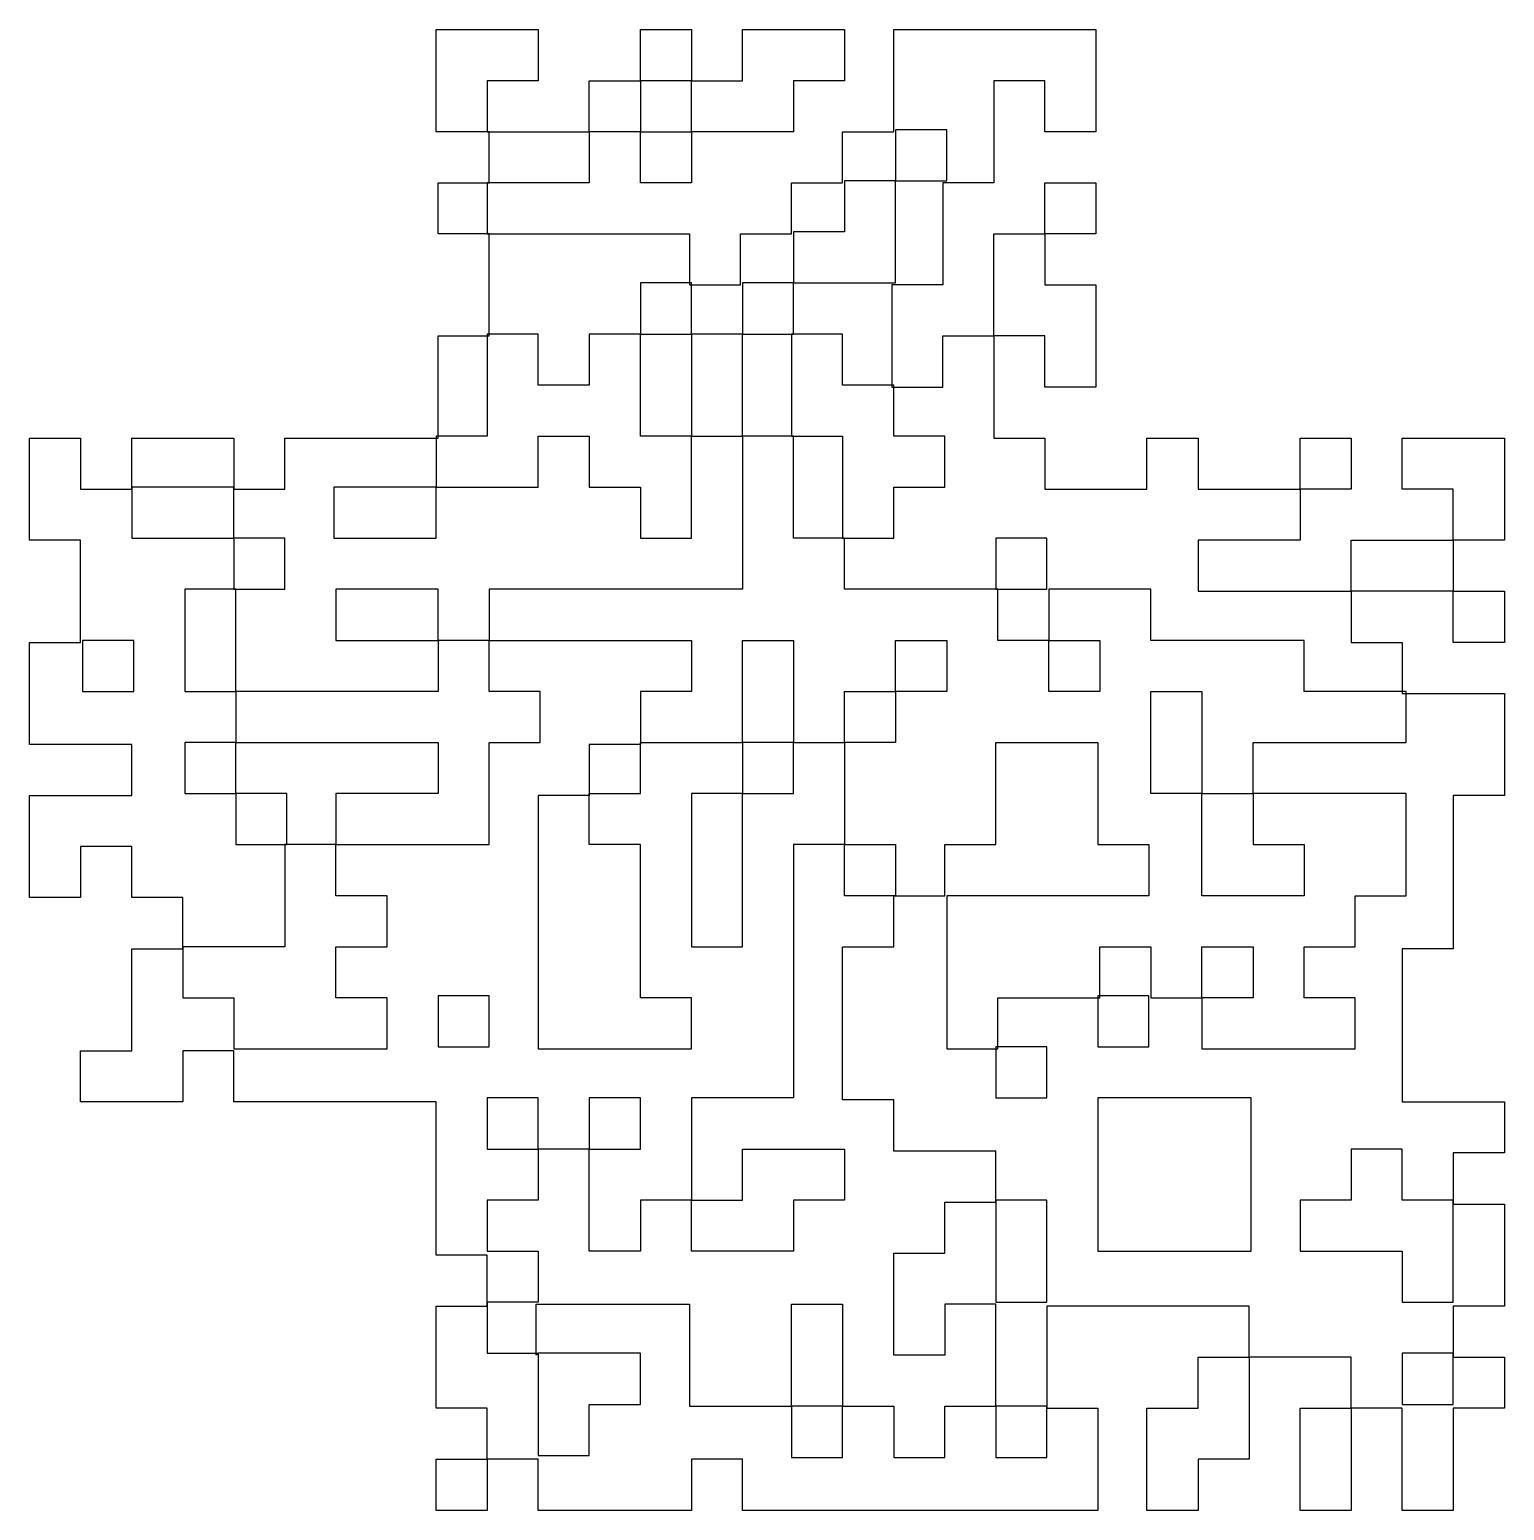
# Model space of a CAD drawing. Header units: inches. Extents: x -1.158 to -0.862, y 0.895 to 1.192.
import ezdxf

# ---------------------------------------------------------------- set-up
doc = ezdxf.new("R2010")
doc.units = ezdxf.units.IN
doc.header["$MEASUREMENT"] = 0
doc.layers.add('Vrstva 1', color=7, linetype='Continuous')

msp = doc.modelspace()

# ---------------------------------------------------------------- linework, layer by layer
at = {"layer": 'Vrstva 1'}
for points, knots in [([(-1.06581, 1.17143), (-1.06581, 1.17143), (-1.06581, 1.1612), (-1.06581, 1.1612), (-1.06581, 1.1612), (-1.06581, 1.1612), (-1.07604, 1.1612), (-1.07604, 1.1612), (-1.07604, 1.1612), (-1.07604, 1.1612), (-1.07604, 1.15096), (-1.07604, 1.15096), (-1.07604, 1.15096), (-1.07604, 1.15096), (-1.06581, 1.15096), (-1.06581, 1.15096), (-1.06581, 1.15096), (-1.06581, 1.15096), (-1.06581, 1.13049), (-1.06581, 1.13049), (-1.06581, 1.13049), (-1.06581, 1.13049), (-1.07604, 1.13049), (-1.07604, 1.13049), (-1.07604, 1.13049), (-1.07604, 1.13049), (-1.07604, 1.11002), (-1.07604, 1.11002), (-1.07604, 1.11002), (-1.07604, 1.11002), (-1.10675, 1.11002), (-1.10675, 1.11002), (-1.10675, 1.11002), (-1.10675, 1.11002), (-1.10675, 1.09978), (-1.10675, 1.09978), (-1.10675, 1.09978), (-1.10675, 1.09978), (-1.11699, 1.09978), (-1.11699, 1.09978), (-1.11699, 1.09978), (-1.11699, 1.09978), (-1.11699, 1.11002), (-1.11699, 1.11002), (-1.11699, 1.11002), (-1.11699, 1.11002), (-1.13746, 1.11002), (-1.13746, 1.11002), (-1.13746, 1.11002), (-1.13746, 1.11002), (-1.13746, 1.09978), (-1.13746, 1.09978), (-1.13746, 1.09978), (-1.13746, 1.09978), (-1.1477, 1.09978), (-1.1477, 1.09978), (-1.1477, 1.09978), (-1.1477, 1.09978), (-1.1477, 1.11002), (-1.1477, 1.11002), (-1.1477, 1.11002), (-1.1477, 1.11002), (-1.15793, 1.11002), (-1.15793, 1.11002), (-1.15793, 1.11002), (-1.15793, 1.11002), (-1.15793, 1.08954), (-1.15793, 1.08954), (-1.15793, 1.08954), (-1.15793, 1.08954), (-1.1477, 1.08954), (-1.1477, 1.08954), (-1.1477, 1.08954), (-1.1477, 1.08954), (-1.1477, 1.06907), (-1.1477, 1.06907), (-1.1477, 1.06907), (-1.1477, 1.06907), (-1.15793, 1.06907), (-1.15793, 1.06907), (-1.15793, 1.06907), (-1.15793, 1.06907), (-1.15793, 1.0486), (-1.15793, 1.0486), (-1.15793, 1.0486), (-1.15793, 1.0486), (-1.13746, 1.0486), (-1.13746, 1.0486), (-1.13746, 1.0486), (-1.13746, 1.0486), (-1.13746, 1.03836), (-1.13746, 1.03836), (-1.13746, 1.03836), (-1.13746, 1.03836), (-1.15793, 1.03836), (-1.15793, 1.03836), (-1.15793, 1.03836), (-1.15793, 1.03836), (-1.15793, 1.01789), (-1.15793, 1.01789), (-1.15793, 1.01789), (-1.15793, 1.01789), (-1.1477, 1.01789), (-1.1477, 1.01789), (-1.1477, 1.01789), (-1.1477, 1.01789), (-1.1477, 1.02813), (-1.1477, 1.02813), (-1.1477, 1.02813), (-1.1477, 1.02813), (-1.13746, 1.02813), (-1.13746, 1.02813), (-1.13746, 1.02813), (-1.13746, 1.02813), (-1.13746, 1.01789), (-1.13746, 1.01789), (-1.13746, 1.01789), (-1.13746, 1.01789), (-1.12722, 1.01789), (-1.12722, 1.01789), (-1.12722, 1.01789), (-1.12722, 1.01789), (-1.12722, 1.00765), (-1.12722, 1.00765), (-1.12722, 1.00765), (-1.12722, 1.00765), (-1.13746, 1.00765), (-1.13746, 1.00765), (-1.13746, 1.00765), (-1.13746, 1.00765), (-1.13746, 0.98718), (-1.13746, 0.98718), (-1.13746, 0.98718), (-1.13746, 0.98718), (-1.1477, 0.98718), (-1.1477, 0.98718), (-1.1477, 0.98718), (-1.1477, 0.98718), (-1.1477, 0.97694), (-1.1477, 0.97694), (-1.1477, 0.97694), (-1.1477, 0.97694), (-1.12722, 0.97694), (-1.12722, 0.97694), (-1.12722, 0.97694), (-1.12722, 0.97694), (-1.12722, 0.98718), (-1.12722, 0.98718), (-1.12722, 0.98718), (-1.12722, 0.98718), (-1.11699, 0.98718), (-1.11699, 0.98718), (-1.11699, 0.98718), (-1.11699, 0.98718), (-1.11699, 0.97694), (-1.11699, 0.97694), (-1.11699, 0.97694), (-1.11699, 0.97694), (-1.07644, 0.97694), (-1.07644, 0.97694), (-1.07644, 0.97694), (-1.07644, 0.97694), (-1.07644, 0.94624), (-1.07644, 0.94624), (-1.07644, 0.94624), (-1.07644, 0.94624), (-1.0662, 0.94624), (-1.0662, 0.94624), (-1.0662, 0.94624), (-1.0662, 0.94624), (-1.0662, 0.936), (-1.0662, 0.936), (-1.0662, 0.936), (-1.0662, 0.936), (-1.07644, 0.936), (-1.07644, 0.936), (-1.07644, 0.936), (-1.07644, 0.936), (-1.07644, 0.91553), (-1.07644, 0.91553), (-1.07644, 0.91553), (-1.07644, 0.91553), (-1.0662, 0.91553), (-1.0662, 0.91553), (-1.0662, 0.91553), (-1.0662, 0.91553), (-1.0662, 0.90529), (-1.0662, 0.90529), (-1.0662, 0.90529), (-1.0662, 0.90529), (-1.07644, 0.90529), (-1.07644, 0.90529), (-1.07644, 0.90529), (-1.07644, 0.90529), (-1.07644, 0.89506), (-1.07644, 0.89506), (-1.07644, 0.89506), (-1.07644, 0.89506), (-1.0662, 0.89506), (-1.0662, 0.89506), (-1.0662, 0.89506), (-1.0662, 0.89506), (-1.0662, 0.90529), (-1.0662, 0.90529), (-1.0662, 0.90529), (-1.0662, 0.90529), (-1.05596, 0.90529), (-1.05596, 0.90529), (-1.05596, 0.90529), (-1.05596, 0.90529), (-1.05596, 0.89506), (-1.05596, 0.89506), (-1.05596, 0.89506), (-1.05596, 0.89506), (-1.02526, 0.89506), (-1.02526, 0.89506), (-1.02526, 0.89506), (-1.02526, 0.89506), (-1.02526, 0.90529), (-1.02526, 0.90529), (-1.02526, 0.90529), (-1.02526, 0.90529), (-1.01502, 0.90529), (-1.01502, 0.90529), (-1.01502, 0.90529), (-1.01502, 0.90529), (-1.01502, 0.89506), (-1.01502, 0.89506), (-1.01502, 0.89506), (-1.01502, 0.89506), (-0.94376, 0.89506), (-0.94376, 0.89506), (-0.94376, 0.89506), (-0.94376, 0.89506), (-0.94376, 0.91553), (-0.94376, 0.91553), (-0.94376, 0.91553), (-0.94376, 0.91553), (-0.954, 0.91553), (-0.954, 0.91553), (-0.954, 0.91553), (-0.954, 0.91553), (-0.954, 0.936), (-0.954, 0.936), (-0.954, 0.936), (-0.954, 0.936), (-0.91344, 0.936), (-0.91344, 0.936), (-0.91344, 0.936), (-0.91344, 0.936), (-0.91344, 0.92576), (-0.91344, 0.92576), (-0.91344, 0.92576), (-0.91344, 0.92576), (-0.92368, 0.92576), (-0.92368, 0.92576), (-0.92368, 0.92576), (-0.92368, 0.92576), (-0.92368, 0.91553), (-0.92368, 0.91553), (-0.92368, 0.91553), (-0.92368, 0.91553), (-0.93392, 0.91553), (-0.93392, 0.91553), (-0.93392, 0.91553), (-0.93392, 0.91553), (-0.93392, 0.89506), (-0.93392, 0.89506), (-0.93392, 0.89506), (-0.93392, 0.89506), (-0.92368, 0.89506), (-0.92368, 0.89506), (-0.92368, 0.89506), (-0.92368, 0.89506), (-0.92368, 0.90529), (-0.92368, 0.90529), (-0.92368, 0.90529), (-0.92368, 0.90529), (-0.91344, 0.90529), (-0.91344, 0.90529), (-0.91344, 0.90529), (-0.91344, 0.90529), (-0.91344, 0.92576), (-0.91344, 0.92576), (-0.91344, 0.92576), (-0.91344, 0.92576), (-0.89297, 0.92576), (-0.89297, 0.92576), (-0.89297, 0.92576), (-0.89297, 0.92576), (-0.89297, 0.91553), (-0.89297, 0.91553), (-0.89297, 0.91553), (-0.89297, 0.91553), (-0.90321, 0.91553), (-0.90321, 0.91553), (-0.90321, 0.91553), (-0.90321, 0.91553), (-0.90321, 0.89506), (-0.90321, 0.89506), (-0.90321, 0.89506), (-0.90321, 0.89506), (-0.89297, 0.89506), (-0.89297, 0.89506), (-0.89297, 0.89506), (-0.89297, 0.89506), (-0.89297, 0.91553), (-0.89297, 0.91553), (-0.89297, 0.91553), (-0.89297, 0.91553), (-0.88274, 0.91553), (-0.88274, 0.91553), (-0.88274, 0.91553), (-0.88274, 0.91553), (-0.88274, 0.89506), (-0.88274, 0.89506), (-0.88274, 0.89506), (-0.88274, 0.89506), (-0.8725, 0.89506), (-0.8725, 0.89506), (-0.8725, 0.89506), (-0.8725, 0.89506), (-0.8725, 0.91553), (-0.8725, 0.91553), (-0.8725, 0.91553), (-0.8725, 0.91553), (-0.86226, 0.91553), (-0.86226, 0.91553), (-0.86226, 0.91553), (-0.86226, 0.91553), (-0.86226, 0.92576), (-0.86226, 0.92576), (-0.86226, 0.92576), (-0.86226, 0.92576), (-0.8725, 0.92576), (-0.8725, 0.92576), (-0.8725, 0.92576), (-0.8725, 0.92576), (-0.8725, 0.936), (-0.8725, 0.936), (-0.8725, 0.936), (-0.8725, 0.936), (-0.86226, 0.936), (-0.86226, 0.936), (-0.86226, 0.936), (-0.86226, 0.936), (-0.86226, 0.95647), (-0.86226, 0.95647), (-0.86226, 0.95647), (-0.86226, 0.95647), (-0.8725, 0.95647), (-0.8725, 0.95647), (-0.8725, 0.95647), (-0.8725, 0.95647), (-0.8725, 0.96671), (-0.8725, 0.96671), (-0.8725, 0.96671), (-0.8725, 0.96671), (-0.86226, 0.96671), (-0.86226, 0.96671), (-0.86226, 0.96671), (-0.86226, 0.96671), (-0.86226, 0.97694), (-0.86226, 0.97694), (-0.86226, 0.97694), (-0.86226, 0.97694), (-0.88274, 0.97694), (-0.88274, 0.97694), (-0.88274, 0.97694), (-0.88274, 0.97694), (-0.88274, 1.00765), (-0.88274, 1.00765), (-0.88274, 1.00765), (-0.88274, 1.00765), (-0.8725, 1.00765), (-0.8725, 1.00765), (-0.8725, 1.00765), (-0.8725, 1.00765), (-0.8725, 1.03836), (-0.8725, 1.03836), (-0.8725, 1.03836), (-0.8725, 1.03836), (-0.86226, 1.03836), (-0.86226, 1.03836), (-0.86226, 1.03836), (-0.86226, 1.03836), (-0.86226, 1.05883), (-0.86226, 1.05883), (-0.86226, 1.05883), (-0.86226, 1.05883), (-0.88274, 1.05883), (-0.88274, 1.05883), (-0.88274, 1.05883), (-0.88274, 1.05883), (-0.88274, 1.06907), (-0.88274, 1.06907), (-0.88274, 1.06907), (-0.88274, 1.06907), (-0.89297, 1.06907), (-0.89297, 1.06907), (-0.89297, 1.06907), (-0.89297, 1.06907), (-0.89297, 1.07931), (-0.89297, 1.07931), (-0.89297, 1.07931), (-0.89297, 1.07931), (-0.8725, 1.07931), (-0.8725, 1.07931), (-0.8725, 1.07931), (-0.8725, 1.07931), (-0.8725, 1.06907), (-0.8725, 1.06907), (-0.8725, 1.06907), (-0.8725, 1.06907), (-0.86226, 1.06907), (-0.86226, 1.06907), (-0.86226, 1.06907), (-0.86226, 1.06907), (-0.86226, 1.07931), (-0.86226, 1.07931), (-0.86226, 1.07931), (-0.86226, 1.07931), (-0.8725, 1.07931), (-0.8725, 1.07931), (-0.8725, 1.07931), (-0.8725, 1.07931), (-0.8725, 1.08954), (-0.8725, 1.08954), (-0.8725, 1.08954), (-0.8725, 1.08954), (-0.86226, 1.08954), (-0.86226, 1.08954), (-0.86226, 1.08954), (-0.86226, 1.08954), (-0.86226, 1.11002), (-0.86226, 1.11002), (-0.86226, 1.11002), (-0.86226, 1.11002), (-0.88274, 1.11002), (-0.88274, 1.11002), (-0.88274, 1.11002), (-0.88274, 1.11002), (-0.88274, 1.09978), (-0.88274, 1.09978), (-0.88274, 1.09978), (-0.88274, 1.09978), (-0.8725, 1.09978), (-0.8725, 1.09978), (-0.8725, 1.09978), (-0.8725, 1.09978), (-0.8725, 1.08954), (-0.8725, 1.08954), (-0.8725, 1.08954), (-0.8725, 1.08954), (-0.89297, 1.08954), (-0.89297, 1.08954), (-0.89297, 1.08954), (-0.89297, 1.08954), (-0.89297, 1.07931), (-0.89297, 1.07931), (-0.89297, 1.07931), (-0.89297, 1.07931), (-0.92368, 1.07931), (-0.92368, 1.07931), (-0.92368, 1.07931), (-0.92368, 1.07931), (-0.92368, 1.08954), (-0.92368, 1.08954), (-0.92368, 1.08954), (-0.92368, 1.08954), (-0.90321, 1.08954), (-0.90321, 1.08954), (-0.90321, 1.08954), (-0.90321, 1.08954), (-0.90321, 1.09978), (-0.90321, 1.09978), (-0.90321, 1.09978), (-0.90321, 1.09978), (-0.89297, 1.09978), (-0.89297, 1.09978), (-0.89297, 1.09978), (-0.89297, 1.09978), (-0.89297, 1.11002), (-0.89297, 1.11002), (-0.89297, 1.11002), (-0.89297, 1.11002), (-0.90321, 1.11002), (-0.90321, 1.11002), (-0.90321, 1.11002), (-0.90321, 1.11002), (-0.90321, 1.09978), (-0.90321, 1.09978), (-0.90321, 1.09978), (-0.90321, 1.09978), (-0.92368, 1.09978), (-0.92368, 1.09978), (-0.92368, 1.09978), (-0.92368, 1.09978), (-0.92368, 1.11002), (-0.92368, 1.11002), (-0.92368, 1.11002), (-0.92368, 1.11002), (-0.93392, 1.11002), (-0.93392, 1.11002), (-0.93392, 1.11002), (-0.93392, 1.11002), (-0.93392, 1.09978), (-0.93392, 1.09978), (-0.93392, 1.09978), (-0.93392, 1.09978), (-0.95439, 1.09978), (-0.95439, 1.09978), (-0.95439, 1.09978), (-0.95439, 1.09978), (-0.95439, 1.11002), (-0.95439, 1.11002), (-0.95439, 1.11002), (-0.95439, 1.11002), (-0.96463, 1.11002), (-0.96463, 1.11002), (-0.96463, 1.11002), (-0.96463, 1.11002), (-0.96463, 1.13049), (-0.96463, 1.13049), (-0.96463, 1.13049), (-0.96463, 1.13049), (-0.95439, 1.13049), (-0.95439, 1.13049), (-0.95439, 1.13049), (-0.95439, 1.13049), (-0.95439, 1.12025), (-0.95439, 1.12025), (-0.95439, 1.12025), (-0.95439, 1.12025), (-0.94415, 1.12025), (-0.94415, 1.12025), (-0.94415, 1.12025), (-0.94415, 1.12025), (-0.94415, 1.14072), (-0.94415, 1.14072), (-0.94415, 1.14072), (-0.94415, 1.14072), (-0.95439, 1.14072), (-0.95439, 1.14072), (-0.95439, 1.14072), (-0.95439, 1.14072), (-0.95439, 1.15096), (-0.95439, 1.15096), (-0.95439, 1.15096), (-0.95439, 1.15096), (-0.94415, 1.15096), (-0.94415, 1.15096), (-0.94415, 1.15096), (-0.94415, 1.15096), (-0.94415, 1.1612), (-0.94415, 1.1612), (-0.94415, 1.1612), (-0.94415, 1.1612), (-0.95439, 1.1612), (-0.95439, 1.1612), (-0.95439, 1.1612), (-0.95439, 1.1612), (-0.95439, 1.15096), (-0.95439, 1.15096), (-0.95439, 1.15096), (-0.95439, 1.15096), (-0.96463, 1.15096), (-0.96463, 1.15096), (-0.96463, 1.15096), (-0.96463, 1.15096), (-0.96463, 1.13049), (-0.96463, 1.13049), (-0.96463, 1.13049), (-0.96463, 1.13049), (-0.97486, 1.13049), (-0.97486, 1.13049), (-0.97486, 1.13049), (-0.97486, 1.13049), (-0.97486, 1.12025), (-0.97486, 1.12025), (-0.97486, 1.12025), (-0.97486, 1.12025), (-0.9851, 1.12025), (-0.9851, 1.12025), (-0.9851, 1.12025), (-0.9851, 1.12025), (-0.9851, 1.14072), (-0.9851, 1.14072), (-0.9851, 1.14072), (-0.9851, 1.14072), (-0.97486, 1.14072), (-0.97486, 1.14072), (-0.97486, 1.14072), (-0.97486, 1.14072), (-0.97486, 1.1612), (-0.97486, 1.1612), (-0.97486, 1.1612), (-0.97486, 1.1612), (-0.96463, 1.1612), (-0.96463, 1.1612), (-0.96463, 1.1612), (-0.96463, 1.1612), (-0.96463, 1.18167), (-0.96463, 1.18167), (-0.96463, 1.18167), (-0.96463, 1.18167), (-0.95439, 1.18167), (-0.95439, 1.18167), (-0.95439, 1.18167), (-0.95439, 1.18167), (-0.95439, 1.17143), (-0.95439, 1.17143), (-0.95439, 1.17143), (-0.95439, 1.17143), (-0.94415, 1.17143), (-0.94415, 1.17143), (-0.94415, 1.17143), (-0.94415, 1.17143), (-0.94415, 1.19191), (-0.94415, 1.19191), (-0.94415, 1.19191), (-0.94415, 1.19191), (-0.9847, 1.19191), (-0.9847, 1.19191), (-0.9847, 1.19191), (-0.9847, 1.19191), (-0.9847, 1.17143), (-0.9847, 1.17143), (-0.9847, 1.17143), (-0.9847, 1.17143), (-0.99494, 1.17143), (-0.99494, 1.17143), (-0.99494, 1.17143), (-0.99494, 1.17143), (-0.99494, 1.1612), (-0.99494, 1.1612), (-0.99494, 1.1612), (-0.99494, 1.1612), (-1.00518, 1.1612), (-1.00518, 1.1612), (-1.00518, 1.1612), (-1.00518, 1.1612), (-1.00518, 1.15096), (-1.00518, 1.15096), (-1.00518, 1.15096), (-1.00518, 1.15096), (-1.01541, 1.15096), (-1.01541, 1.15096), (-1.01541, 1.15096), (-1.01541, 1.15096), (-1.01541, 1.14072), (-1.01541, 1.14072), (-1.01541, 1.14072), (-1.01541, 1.14072), (-1.02565, 1.14072), (-1.02565, 1.14072), (-1.02565, 1.14072), (-1.02565, 1.14072), (-1.02565, 1.15096), (-1.02565, 1.15096), (-1.02565, 1.15096), (-1.02565, 1.15096), (-1.0662, 1.15096), (-1.0662, 1.15096), (-1.0662, 1.15096), (-1.0662, 1.15096), (-1.0662, 1.1612), (-1.0662, 1.1612), (-1.0662, 1.1612), (-1.0662, 1.1612), (-1.04573, 1.1612), (-1.04573, 1.1612), (-1.04573, 1.1612), (-1.04573, 1.1612), (-1.04573, 1.17143), (-1.04573, 1.17143), (-1.04573, 1.17143), (-1.04573, 1.17143), (-1.03549, 1.17143), (-1.03549, 1.17143), (-1.03549, 1.17143), (-1.03549, 1.17143), (-1.03549, 1.1612), (-1.03549, 1.1612), (-1.03549, 1.1612), (-1.03549, 1.1612), (-1.02526, 1.1612), (-1.02526, 1.1612), (-1.02526, 1.1612), (-1.02526, 1.1612), (-1.02526, 1.17143), (-1.02526, 1.17143), (-1.02526, 1.17143), (-1.02526, 1.17143), (-1.00478, 1.17143), (-1.00478, 1.17143), (-1.00478, 1.17143), (-1.00478, 1.17143), (-1.00478, 1.18167), (-1.00478, 1.18167), (-1.00478, 1.18167), (-1.00478, 1.18167), (-0.99455, 1.18167), (-0.99455, 1.18167), (-0.99455, 1.18167), (-0.99455, 1.18167), (-0.99455, 1.19191), (-0.99455, 1.19191), (-0.99455, 1.19191), (-0.99455, 1.19191), (-1.01502, 1.19191), (-1.01502, 1.19191), (-1.01502, 1.19191), (-1.01502, 1.19191), (-1.01502, 1.18167), (-1.01502, 1.18167), (-1.01502, 1.18167), (-1.01502, 1.18167), (-1.02526, 1.18167), (-1.02526, 1.18167), (-1.02526, 1.18167), (-1.02526, 1.18167), (-1.02526, 1.19191), (-1.02526, 1.19191), (-1.02526, 1.19191), (-1.02526, 1.19191), (-1.03549, 1.19191), (-1.03549, 1.19191), (-1.03549, 1.19191), (-1.03549, 1.19191), (-1.03549, 1.18167), (-1.03549, 1.18167), (-1.03549, 1.18167), (-1.03549, 1.18167), (-1.04573, 1.18167), (-1.04573, 1.18167), (-1.04573, 1.18167), (-1.04573, 1.18167), (-1.04573, 1.17143), (-1.04573, 1.17143), (-1.04573, 1.17143), (-1.04573, 1.17143), (-1.0662, 1.17143), (-1.0662, 1.17143), (-1.0662, 1.17143), (-1.0662, 1.17143), (-1.0662, 1.18167), (-1.0662, 1.18167), (-1.0662, 1.18167), (-1.0662, 1.18167), (-1.05596, 1.18167), (-1.05596, 1.18167), (-1.05596, 1.18167), (-1.05596, 1.18167), (-1.05596, 1.19191), (-1.05596, 1.19191), (-1.05596, 1.19191), (-1.05596, 1.19191), (-1.07644, 1.19191), (-1.07644, 1.19191), (-1.07644, 1.19191), (-1.07644, 1.19191), (-1.07644, 1.17143), (-1.07644, 1.17143), (-1.07644, 1.17143), (-1.07644, 1.17143), (-1.0662, 1.17143), (-1.0662, 1.17143), (-1.0662, 1.17143), (-1.0662, 1.17143), (-1.06581, 1.17143), (-1.06581, 1.17143)], [0, 0, 0, 0, 0.005155, 0.005155, 0.005155, 0.005155, 0.010309, 0.010309, 0.010309, 0.010309, 0.015464, 0.015464, 0.015464, 0.015464, 0.020619, 0.020619, 0.020619, 0.020619, 0.025773, 0.025773, 0.025773, 0.025773, 0.030928, 0.030928, 0.030928, 0.030928, 0.036082, 0.036082, 0.036082, 0.036082, 0.041237, 0.041237, 0.041237, 0.041237, 0.046392, 0.046392, 0.046392, 0.046392, 0.051546, 0.051546, 0.051546, 0.051546, 0.056701, 0.056701, 0.056701, 0.056701, 0.061856, 0.061856, 0.061856, 0.061856, 0.06701, 0.06701, 0.06701, 0.06701, 0.072165, 0.072165, 0.072165, 0.072165, 0.07732, 0.07732, 0.07732, 0.07732, 0.082474, 0.082474, 0.082474, 0.082474, 0.087629, 0.087629, 0.087629, 0.087629, 0.092784, 0.092784, 0.092784, 0.092784, 0.097938, 0.097938, 0.097938, 0.097938, 0.103093, 0.103093, 0.103093, 0.103093, 0.108247, 0.108247, 0.108247, 0.108247, 0.113402, 0.113402, 0.113402, 0.113402, 0.118557, 0.118557, 0.118557, 0.118557, 0.123711, 0.123711, 0.123711, 0.123711, 0.128866, 0.128866, 0.128866, 0.128866, 0.134021, 0.134021, 0.134021, 0.134021, 0.139175, 0.139175, 0.139175, 0.139175, 0.14433, 0.14433, 0.14433, 0.14433, 0.149485, 0.149485, 0.149485, 0.149485, 0.154639, 0.154639, 0.154639, 0.154639, 0.159794, 0.159794, 0.159794, 0.159794, 0.164948, 0.164948, 0.164948, 0.164948, 0.170103, 0.170103, 0.170103, 0.170103, 0.175258, 0.175258, 0.175258, 0.175258, 0.180412, 0.180412, 0.180412, 0.180412, 0.185567, 0.185567, 0.185567, 0.185567, 0.190722, 0.190722, 0.190722, 0.190722, 0.195876, 0.195876, 0.195876, 0.195876, 0.201031, 0.201031, 0.201031, 0.201031, 0.206186, 0.206186, 0.206186, 0.206186, 0.21134, 0.21134, 0.21134, 0.21134, 0.216495, 0.216495, 0.216495, 0.216495, 0.221649, 0.221649, 0.221649, 0.221649, 0.226804, 0.226804, 0.226804, 0.226804, 0.231959, 0.231959, 0.231959, 0.231959, 0.237113, 0.237113, 0.237113, 0.237113, 0.242268, 0.242268, 0.242268, 0.242268, 0.247423, 0.247423, 0.247423, 0.247423, 0.252577, 0.252577, 0.252577, 0.252577, 0.257732, 0.257732, 0.257732, 0.257732, 0.262887, 0.262887, 0.262887, 0.262887, 0.268041, 0.268041, 0.268041, 0.268041, 0.273196, 0.273196, 0.273196, 0.273196, 0.278351, 0.278351, 0.278351, 0.278351, 0.283505, 0.283505, 0.283505, 0.283505, 0.28866, 0.28866, 0.28866, 0.28866, 0.293814, 0.293814, 0.293814, 0.293814, 0.298969, 0.298969, 0.298969, 0.298969, 0.304124, 0.304124, 0.304124, 0.304124, 0.309278, 0.309278, 0.309278, 0.309278, 0.314433, 0.314433, 0.314433, 0.314433, 0.319588, 0.319588, 0.319588, 0.319588, 0.324742, 0.324742, 0.324742, 0.324742, 0.329897, 0.329897, 0.329897, 0.329897, 0.335052, 0.335052, 0.335052, 0.335052, 0.340206, 0.340206, 0.340206, 0.340206, 0.345361, 0.345361, 0.345361, 0.345361, 0.350515, 0.350515, 0.350515, 0.350515, 0.35567, 0.35567, 0.35567, 0.35567, 0.360825, 0.360825, 0.360825, 0.360825, 0.365979, 0.365979, 0.365979, 0.365979, 0.371134, 0.371134, 0.371134, 0.371134, 0.376289, 0.376289, 0.376289, 0.376289, 0.381443, 0.381443, 0.381443, 0.381443, 0.386598, 0.386598, 0.386598, 0.386598, 0.391753, 0.391753, 0.391753, 0.391753, 0.396907, 0.396907, 0.396907, 0.396907, 0.402062, 0.402062, 0.402062, 0.402062, 0.407216, 0.407216, 0.407216, 0.407216, 0.412371, 0.412371, 0.412371, 0.412371, 0.417526, 0.417526, 0.417526, 0.417526, 0.42268, 0.42268, 0.42268, 0.42268, 0.427835, 0.427835, 0.427835, 0.427835, 0.43299, 0.43299, 0.43299, 0.43299, 0.438144, 0.438144, 0.438144, 0.438144, 0.443299, 0.443299, 0.443299, 0.443299, 0.448454, 0.448454, 0.448454, 0.448454, 0.453608, 0.453608, 0.453608, 0.453608, 0.458763, 0.458763, 0.458763, 0.458763, 0.463918, 0.463918, 0.463918, 0.463918, 0.469072, 0.469072, 0.469072, 0.469072, 0.474227, 0.474227, 0.474227, 0.474227, 0.479381, 0.479381, 0.479381, 0.479381, 0.484536, 0.484536, 0.484536, 0.484536, 0.489691, 0.489691, 0.489691, 0.489691, 0.494845, 0.494845, 0.494845, 0.494845, 0.5, 0.5, 0.5, 0.5, 0.505155, 0.505155, 0.505155, 0.505155, 0.510309, 0.510309, 0.510309, 0.510309, 0.515464, 0.515464, 0.515464, 0.515464, 0.520619, 0.520619, 0.520619, 0.520619, 0.525773, 0.525773, 0.525773, 0.525773, 0.530928, 0.530928, 0.530928, 0.530928, 0.536082, 0.536082, 0.536082, 0.536082, 0.541237, 0.541237, 0.541237, 0.541237, 0.546392, 0.546392, 0.546392, 0.546392, 0.551546, 0.551546, 0.551546, 0.551546, 0.556701, 0.556701, 0.556701, 0.556701, 0.561856, 0.561856, 0.561856, 0.561856, 0.56701, 0.56701, 0.56701, 0.56701, 0.572165, 0.572165, 0.572165, 0.572165, 0.57732, 0.57732, 0.57732, 0.57732, 0.582474, 0.582474, 0.582474, 0.582474, 0.587629, 0.587629, 0.587629, 0.587629, 0.592784, 0.592784, 0.592784, 0.592784, 0.597938, 0.597938, 0.597938, 0.597938, 0.603093, 0.603093, 0.603093, 0.603093, 0.608247, 0.608247, 0.608247, 0.608247, 0.613402, 0.613402, 0.613402, 0.613402, 0.618557, 0.618557, 0.618557, 0.618557, 0.623711, 0.623711, 0.623711, 0.623711, 0.628866, 0.628866, 0.628866, 0.628866, 0.634021, 0.634021, 0.634021, 0.634021, 0.639175, 0.639175, 0.639175, 0.639175, 0.64433, 0.64433, 0.64433, 0.64433, 0.649485, 0.649485, 0.649485, 0.649485, 0.654639, 0.654639, 0.654639, 0.654639, 0.659794, 0.659794, 0.659794, 0.659794, 0.664948, 0.664948, 0.664948, 0.664948, 0.670103, 0.670103, 0.670103, 0.670103, 0.675258, 0.675258, 0.675258, 0.675258, 0.680412, 0.680412, 0.680412, 0.680412, 0.685567, 0.685567, 0.685567, 0.685567, 0.690722, 0.690722, 0.690722, 0.690722, 0.695876, 0.695876, 0.695876, 0.695876, 0.701031, 0.701031, 0.701031, 0.701031, 0.706186, 0.706186, 0.706186, 0.706186, 0.71134, 0.71134, 0.71134, 0.71134, 0.716495, 0.716495, 0.716495, 0.716495, 0.721649, 0.721649, 0.721649, 0.721649, 0.726804, 0.726804, 0.726804, 0.726804, 0.731959, 0.731959, 0.731959, 0.731959, 0.737113, 0.737113, 0.737113, 0.737113, 0.742268, 0.742268, 0.742268, 0.742268, 0.747423, 0.747423, 0.747423, 0.747423, 0.752577, 0.752577, 0.752577, 0.752577, 0.757732, 0.757732, 0.757732, 0.757732, 0.762887, 0.762887, 0.762887, 0.762887, 0.768041, 0.768041, 0.768041, 0.768041, 0.773196, 0.773196, 0.773196, 0.773196, 0.778351, 0.778351, 0.778351, 0.778351, 0.783505, 0.783505, 0.783505, 0.783505, 0.78866, 0.78866, 0.78866, 0.78866, 0.793814, 0.793814, 0.793814, 0.793814, 0.798969, 0.798969, 0.798969, 0.798969, 0.804124, 0.804124, 0.804124, 0.804124, 0.809278, 0.809278, 0.809278, 0.809278, 0.814433, 0.814433, 0.814433, 0.814433, 0.819588, 0.819588, 0.819588, 0.819588, 0.824742, 0.824742, 0.824742, 0.824742, 0.829897, 0.829897, 0.829897, 0.829897, 0.835052, 0.835052, 0.835052, 0.835052, 0.840206, 0.840206, 0.840206, 0.840206, 0.845361, 0.845361, 0.845361, 0.845361, 0.850515, 0.850515, 0.850515, 0.850515, 0.85567, 0.85567, 0.85567, 0.85567, 0.860825, 0.860825, 0.860825, 0.860825, 0.865979, 0.865979, 0.865979, 0.865979, 0.871134, 0.871134, 0.871134, 0.871134, 0.876289, 0.876289, 0.876289, 0.876289, 0.881443, 0.881443, 0.881443, 0.881443, 0.886598, 0.886598, 0.886598, 0.886598, 0.891753, 0.891753, 0.891753, 0.891753, 0.896907, 0.896907, 0.896907, 0.896907, 0.902062, 0.902062, 0.902062, 0.902062, 0.907216, 0.907216, 0.907216, 0.907216, 0.912371, 0.912371, 0.912371, 0.912371, 0.917526, 0.917526, 0.917526, 0.917526, 0.92268, 0.92268, 0.92268, 0.92268, 0.927835, 0.927835, 0.927835, 0.927835, 0.93299, 0.93299, 0.93299, 0.93299, 0.938144, 0.938144, 0.938144, 0.938144, 0.943299, 0.943299, 0.943299, 0.943299, 0.948454, 0.948454, 0.948454, 0.948454, 0.953608, 0.953608, 0.953608, 0.953608, 0.958763, 0.958763, 0.958763, 0.958763, 0.963918, 0.963918, 0.963918, 0.963918, 0.969072, 0.969072, 0.969072, 0.969072, 0.974227, 0.974227, 0.974227, 0.974227, 0.979381, 0.979381, 0.979381, 0.979381, 0.984536, 0.984536, 0.984536, 0.984536, 0.989691, 0.989691, 0.989691, 0.989691, 1, 1, 1, 1]), ([(-1.02526, 1.18167), (-1.02526, 1.18167), (-1.02526, 1.17143), (-1.02526, 1.17143), (-1.02526, 1.17143), (-1.02526, 1.17143), (-1.03549, 1.17143), (-1.03549, 1.17143), (-1.03549, 1.17143), (-1.03549, 1.17143), (-1.03549, 1.18167), (-1.03549, 1.18167), (-1.03549, 1.18167), (-1.03549, 1.18167), (-1.02526, 1.18167), (-1.02526, 1.18167)], [0, 0, 0, 0, 0.2, 0.2, 0.2, 0.2, 0.4, 0.4, 0.4, 0.4, 0.6, 0.6, 0.6, 0.6, 1, 1, 1, 1]), ([(-1.05596, 0.92655), (-1.05596, 0.92655), (-1.03549, 0.92655), (-1.03549, 0.92655), (-1.03549, 0.92655), (-1.03549, 0.92655), (-1.03549, 0.91631), (-1.03549, 0.91631), (-1.03549, 0.91631), (-1.03549, 0.91631), (-1.04573, 0.91631), (-1.04573, 0.91631), (-1.04573, 0.91631), (-1.04573, 0.91631), (-1.04573, 0.90608), (-1.04573, 0.90608), (-1.04573, 0.90608), (-1.04573, 0.90608), (-1.05596, 0.90608), (-1.05596, 0.90608), (-1.05596, 0.90608), (-1.05596, 0.90608), (-1.05596, 0.92655), (-1.05596, 0.92655), (-1.05596, 0.92655), (-1.05596, 0.92655), (-1.0662, 0.92655), (-1.0662, 0.92655), (-1.0662, 0.92655), (-1.0662, 0.92655), (-1.0662, 0.93679), (-1.0662, 0.93679), (-1.0662, 0.93679), (-1.0662, 0.93679), (-1.05596, 0.93679), (-1.05596, 0.93679), (-1.05596, 0.93679), (-1.05596, 0.93679), (-1.05596, 0.94702), (-1.05596, 0.94702), (-1.05596, 0.94702), (-1.05596, 0.94702), (-1.0662, 0.94702), (-1.0662, 0.94702), (-1.0662, 0.94702), (-1.0662, 0.94702), (-1.0662, 0.95726), (-1.0662, 0.95726), (-1.0662, 0.95726), (-1.0662, 0.95726), (-1.05596, 0.95726), (-1.05596, 0.95726), (-1.05596, 0.95726), (-1.05596, 0.95726), (-1.05596, 0.9675), (-1.05596, 0.9675), (-1.05596, 0.9675), (-1.05596, 0.9675), (-1.0662, 0.9675), (-1.0662, 0.9675), (-1.0662, 0.9675), (-1.0662, 0.9675), (-1.0662, 0.97773), (-1.0662, 0.97773), (-1.0662, 0.97773), (-1.0662, 0.97773), (-1.05596, 0.97773), (-1.05596, 0.97773), (-1.05596, 0.97773), (-1.05596, 0.97773), (-1.05596, 0.9675), (-1.05596, 0.9675), (-1.05596, 0.9675), (-1.05596, 0.9675), (-1.04573, 0.9675), (-1.04573, 0.9675), (-1.04573, 0.9675), (-1.04573, 0.9675), (-1.04573, 0.94702), (-1.04573, 0.94702), (-1.04573, 0.94702), (-1.04573, 0.94702), (-1.03549, 0.94702), (-1.03549, 0.94702), (-1.03549, 0.94702), (-1.03549, 0.94702), (-1.03549, 0.95726), (-1.03549, 0.95726), (-1.03549, 0.95726), (-1.03549, 0.95726), (-1.02526, 0.95726), (-1.02526, 0.95726), (-1.02526, 0.95726), (-1.02526, 0.95726), (-1.02526, 0.94702), (-1.02526, 0.94702), (-1.02526, 0.94702), (-1.02526, 0.94702), (-1.00478, 0.94702), (-1.00478, 0.94702), (-1.00478, 0.94702), (-1.00478, 0.94702), (-1.00478, 0.95726), (-1.00478, 0.95726), (-1.00478, 0.95726), (-1.00478, 0.95726), (-0.99455, 0.95726), (-0.99455, 0.95726), (-0.99455, 0.95726), (-0.99455, 0.95726), (-0.99455, 0.9675), (-0.99455, 0.9675), (-0.99455, 0.9675), (-0.99455, 0.9675), (-1.01502, 0.9675), (-1.01502, 0.9675), (-1.01502, 0.9675), (-1.01502, 0.9675), (-1.01502, 0.95726), (-1.01502, 0.95726), (-1.01502, 0.95726), (-1.01502, 0.95726), (-1.02526, 0.95726), (-1.02526, 0.95726), (-1.02526, 0.95726), (-1.02526, 0.95726), (-1.02526, 0.97773), (-1.02526, 0.97773), (-1.02526, 0.97773), (-1.02526, 0.97773), (-1.00478, 0.97773), (-1.00478, 0.97773), (-1.00478, 0.97773), (-1.00478, 0.97773), (-1.00478, 1.02852), (-1.00478, 1.02852), (-1.00478, 1.02852), (-1.00478, 1.02852), (-0.99455, 1.02852), (-0.99455, 1.02852), (-0.99455, 1.02852), (-0.99455, 1.02852), (-0.99455, 1.01828), (-0.99455, 1.01828), (-0.99455, 1.01828), (-0.99455, 1.01828), (-0.98431, 1.01828), (-0.98431, 1.01828), (-0.98431, 1.01828), (-0.98431, 1.01828), (-0.98431, 1.02852), (-0.98431, 1.02852), (-0.98431, 1.02852), (-0.98431, 1.02852), (-0.99455, 1.02852), (-0.99455, 1.02852), (-0.99455, 1.02852), (-0.99455, 1.02852), (-0.99455, 1.04899), (-0.99455, 1.04899), (-0.99455, 1.04899), (-0.99455, 1.04899), (-0.98431, 1.04899), (-0.98431, 1.04899), (-0.98431, 1.04899), (-0.98431, 1.04899), (-0.98431, 1.05923), (-0.98431, 1.05923), (-0.98431, 1.05923), (-0.98431, 1.05923), (-0.97407, 1.05923), (-0.97407, 1.05923), (-0.97407, 1.05923), (-0.97407, 1.05923), (-0.97407, 1.06946), (-0.97407, 1.06946), (-0.97407, 1.06946), (-0.97407, 1.06946), (-0.98431, 1.06946), (-0.98431, 1.06946), (-0.98431, 1.06946), (-0.98431, 1.06946), (-0.98431, 1.05923), (-0.98431, 1.05923), (-0.98431, 1.05923), (-0.98431, 1.05923), (-0.99455, 1.05923), (-0.99455, 1.05923), (-0.99455, 1.05923), (-0.99455, 1.05923), (-0.99455, 1.04899), (-0.99455, 1.04899), (-0.99455, 1.04899), (-0.99455, 1.04899), (-1.00478, 1.04899), (-1.00478, 1.04899), (-1.00478, 1.04899), (-1.00478, 1.04899), (-1.00478, 1.06946), (-1.00478, 1.06946), (-1.00478, 1.06946), (-1.00478, 1.06946), (-1.01502, 1.06946), (-1.01502, 1.06946), (-1.01502, 1.06946), (-1.01502, 1.06946), (-1.01502, 1.04899), (-1.01502, 1.04899), (-1.01502, 1.04899), (-1.01502, 1.04899), (-1.03549, 1.04899), (-1.03549, 1.04899), (-1.03549, 1.04899), (-1.03549, 1.04899), (-1.03549, 1.05923), (-1.03549, 1.05923), (-1.03549, 1.05923), (-1.03549, 1.05923), (-1.02526, 1.05923), (-1.02526, 1.05923), (-1.02526, 1.05923), (-1.02526, 1.05923), (-1.02526, 1.06946), (-1.02526, 1.06946), (-1.02526, 1.06946), (-1.02526, 1.06946), (-1.06581, 1.06946), (-1.06581, 1.06946), (-1.06581, 1.06946), (-1.06581, 1.06946), (-1.06581, 1.05923), (-1.06581, 1.05923), (-1.06581, 1.05923), (-1.06581, 1.05923), (-1.05557, 1.05923), (-1.05557, 1.05923), (-1.05557, 1.05923), (-1.05557, 1.05923), (-1.05557, 1.04899), (-1.05557, 1.04899), (-1.05557, 1.04899), (-1.05557, 1.04899), (-1.06581, 1.04899), (-1.06581, 1.04899), (-1.06581, 1.04899), (-1.06581, 1.04899), (-1.06581, 1.02852), (-1.06581, 1.02852), (-1.06581, 1.02852), (-1.06581, 1.02852), (-1.09652, 1.02852), (-1.09652, 1.02852), (-1.09652, 1.02852), (-1.09652, 1.02852), (-1.09652, 1.01828), (-1.09652, 1.01828), (-1.09652, 1.01828), (-1.09652, 1.01828), (-1.08628, 1.01828), (-1.08628, 1.01828), (-1.08628, 1.01828), (-1.08628, 1.01828), (-1.08628, 1.00805), (-1.08628, 1.00805), (-1.08628, 1.00805), (-1.08628, 1.00805), (-1.09652, 1.00805), (-1.09652, 1.00805), (-1.09652, 1.00805), (-1.09652, 1.00805), (-1.09652, 0.99781), (-1.09652, 0.99781), (-1.09652, 0.99781), (-1.09652, 0.99781), (-1.08628, 0.99781), (-1.08628, 0.99781), (-1.08628, 0.99781), (-1.08628, 0.99781), (-1.08628, 0.98757), (-1.08628, 0.98757), (-1.08628, 0.98757), (-1.08628, 0.98757), (-1.11699, 0.98757), (-1.11699, 0.98757), (-1.11699, 0.98757), (-1.11699, 0.98757), (-1.11699, 0.99781), (-1.11699, 0.99781), (-1.11699, 0.99781), (-1.11699, 0.99781), (-1.12722, 0.99781), (-1.12722, 0.99781), (-1.12722, 0.99781), (-1.12722, 0.99781), (-1.12722, 1.00805), (-1.12722, 1.00805), (-1.12722, 1.00805), (-1.12722, 1.00805), (-1.10675, 1.00805), (-1.10675, 1.00805), (-1.10675, 1.00805), (-1.10675, 1.00805), (-1.10675, 1.02852), (-1.10675, 1.02852), (-1.10675, 1.02852), (-1.10675, 1.02852), (-1.09652, 1.02852), (-1.09652, 1.02852), (-1.09652, 1.02852), (-1.09652, 1.02852), (-1.09652, 1.03876), (-1.09652, 1.03876), (-1.09652, 1.03876), (-1.09652, 1.03876), (-1.07604, 1.03876), (-1.07604, 1.03876), (-1.07604, 1.03876), (-1.07604, 1.03876), (-1.07604, 1.04899), (-1.07604, 1.04899), (-1.07604, 1.04899), (-1.07604, 1.04899), (-1.11659, 1.04899), (-1.11659, 1.04899), (-1.11659, 1.04899), (-1.11659, 1.04899), (-1.11659, 1.05923), (-1.11659, 1.05923), (-1.11659, 1.05923), (-1.11659, 1.05923), (-1.12683, 1.05923), (-1.12683, 1.05923), (-1.12683, 1.05923), (-1.12683, 1.05923), (-1.12683, 1.0797), (-1.12683, 1.0797), (-1.12683, 1.0797), (-1.12683, 1.0797), (-1.11659, 1.0797), (-1.11659, 1.0797), (-1.11659, 1.0797), (-1.11659, 1.0797), (-1.11659, 1.05923), (-1.11659, 1.05923), (-1.11659, 1.05923), (-1.11659, 1.05923), (-1.07604, 1.05923), (-1.07604, 1.05923), (-1.07604, 1.05923), (-1.07604, 1.05923), (-1.07604, 1.06946), (-1.07604, 1.06946), (-1.07604, 1.06946), (-1.07604, 1.06946), (-1.06581, 1.06946), (-1.06581, 1.06946), (-1.06581, 1.06946), (-1.06581, 1.06946), (-1.06581, 1.0797), (-1.06581, 1.0797), (-1.06581, 1.0797), (-1.06581, 1.0797), (-1.01502, 1.0797), (-1.01502, 1.0797), (-1.01502, 1.0797), (-1.01502, 1.0797), (-1.01502, 1.11041), (-1.01502, 1.11041), (-1.01502, 1.11041), (-1.01502, 1.11041), (-1.02526, 1.11041), (-1.02526, 1.11041), (-1.02526, 1.11041), (-1.02526, 1.11041), (-1.02526, 1.08994), (-1.02526, 1.08994), (-1.02526, 1.08994), (-1.02526, 1.08994), (-1.03549, 1.08994), (-1.03549, 1.08994), (-1.03549, 1.08994), (-1.03549, 1.08994), (-1.03549, 1.10017), (-1.03549, 1.10017), (-1.03549, 1.10017), (-1.03549, 1.10017), (-1.04573, 1.10017), (-1.04573, 1.10017), (-1.04573, 1.10017), (-1.04573, 1.10017), (-1.04573, 1.11041), (-1.04573, 1.11041), (-1.04573, 1.11041), (-1.04573, 1.11041), (-1.05596, 1.11041), (-1.05596, 1.11041), (-1.05596, 1.11041), (-1.05596, 1.11041), (-1.05596, 1.10017), (-1.05596, 1.10017), (-1.05596, 1.10017), (-1.05596, 1.10017), (-1.07644, 1.10017), (-1.07644, 1.10017), (-1.07644, 1.10017), (-1.07644, 1.10017), (-1.07644, 1.11041), (-1.07644, 1.11041), (-1.07644, 1.11041), (-1.07644, 1.11041), (-1.0662, 1.11041), (-1.0662, 1.11041), (-1.0662, 1.11041), (-1.0662, 1.11041), (-1.0662, 1.13088), (-1.0662, 1.13088), (-1.0662, 1.13088), (-1.0662, 1.13088), (-1.05596, 1.13088), (-1.05596, 1.13088), (-1.05596, 1.13088), (-1.05596, 1.13088), (-1.05596, 1.12065), (-1.05596, 1.12065), (-1.05596, 1.12065), (-1.05596, 1.12065), (-1.04573, 1.12065), (-1.04573, 1.12065), (-1.04573, 1.12065), (-1.04573, 1.12065), (-1.04573, 1.13088), (-1.04573, 1.13088), (-1.04573, 1.13088), (-1.04573, 1.13088), (-1.03549, 1.13088), (-1.03549, 1.13088), (-1.03549, 1.13088), (-1.03549, 1.13088), (-1.03549, 1.14112), (-1.03549, 1.14112), (-1.03549, 1.14112), (-1.03549, 1.14112), (-1.02526, 1.14112), (-1.02526, 1.14112), (-1.02526, 1.14112), (-1.02526, 1.14112), (-1.02526, 1.13088), (-1.02526, 1.13088), (-1.02526, 1.13088), (-1.02526, 1.13088), (-1.03549, 1.13088), (-1.03549, 1.13088), (-1.03549, 1.13088), (-1.03549, 1.13088), (-1.03549, 1.11041), (-1.03549, 1.11041), (-1.03549, 1.11041), (-1.03549, 1.11041), (-1.02526, 1.11041), (-1.02526, 1.11041), (-1.02526, 1.11041), (-1.02526, 1.11041), (-1.02526, 1.13088), (-1.02526, 1.13088), (-1.02526, 1.13088), (-1.02526, 1.13088), (-1.01502, 1.13088), (-1.01502, 1.13088), (-1.01502, 1.13088), (-1.01502, 1.13088), (-1.01502, 1.14112), (-1.01502, 1.14112), (-1.01502, 1.14112), (-1.01502, 1.14112), (-1.00478, 1.14112), (-1.00478, 1.14112), (-1.00478, 1.14112), (-1.00478, 1.14112), (-1.00478, 1.15135), (-1.00478, 1.15135), (-1.00478, 1.15135), (-1.00478, 1.15135), (-0.99455, 1.15135), (-0.99455, 1.15135), (-0.99455, 1.15135), (-0.99455, 1.15135), (-0.99455, 1.16159), (-0.99455, 1.16159), (-0.99455, 1.16159), (-0.99455, 1.16159), (-0.98431, 1.16159), (-0.98431, 1.16159), (-0.98431, 1.16159), (-0.98431, 1.16159), (-0.98431, 1.17183), (-0.98431, 1.17183), (-0.98431, 1.17183), (-0.98431, 1.17183), (-0.97407, 1.17183), (-0.97407, 1.17183), (-0.97407, 1.17183), (-0.97407, 1.17183), (-0.97407, 1.16159), (-0.97407, 1.16159), (-0.97407, 1.16159), (-0.97407, 1.16159), (-0.98431, 1.16159), (-0.98431, 1.16159), (-0.98431, 1.16159), (-0.98431, 1.16159), (-0.98431, 1.14112), (-0.98431, 1.14112), (-0.98431, 1.14112), (-0.98431, 1.14112), (-1.00478, 1.14112), (-1.00478, 1.14112), (-1.00478, 1.14112), (-1.00478, 1.14112), (-1.00478, 1.13088), (-1.00478, 1.13088), (-1.00478, 1.13088), (-1.00478, 1.13088), (-1.01502, 1.13088), (-1.01502, 1.13088), (-1.01502, 1.13088), (-1.01502, 1.13088), (-1.01502, 1.11041), (-1.01502, 1.11041), (-1.01502, 1.11041), (-1.01502, 1.11041), (-1.00478, 1.11041), (-1.00478, 1.11041), (-1.00478, 1.11041), (-1.00478, 1.11041), (-1.00478, 1.08994), (-1.00478, 1.08994), (-1.00478, 1.08994), (-1.00478, 1.08994), (-0.99455, 1.08994), (-0.99455, 1.08994), (-0.99455, 1.08994), (-0.99455, 1.08994), (-0.99455, 1.0797), (-0.99455, 1.0797), (-0.99455, 1.0797), (-0.99455, 1.0797), (-0.96384, 1.0797), (-0.96384, 1.0797), (-0.96384, 1.0797), (-0.96384, 1.0797), (-0.96384, 1.06946), (-0.96384, 1.06946), (-0.96384, 1.06946), (-0.96384, 1.06946), (-0.9536, 1.06946), (-0.9536, 1.06946), (-0.9536, 1.06946), (-0.9536, 1.06946), (-0.9536, 1.05923), (-0.9536, 1.05923), (-0.9536, 1.05923), (-0.9536, 1.05923), (-0.94337, 1.05923), (-0.94337, 1.05923), (-0.94337, 1.05923), (-0.94337, 1.05923), (-0.94337, 1.06946), (-0.94337, 1.06946), (-0.94337, 1.06946), (-0.94337, 1.06946), (-0.9536, 1.06946), (-0.9536, 1.06946), (-0.9536, 1.06946), (-0.9536, 1.06946), (-0.9536, 1.0797), (-0.9536, 1.0797), (-0.9536, 1.0797), (-0.9536, 1.0797), (-0.93313, 1.0797), (-0.93313, 1.0797), (-0.93313, 1.0797), (-0.93313, 1.0797), (-0.93313, 1.06946), (-0.93313, 1.06946), (-0.93313, 1.06946), (-0.93313, 1.06946), (-0.90242, 1.06946), (-0.90242, 1.06946), (-0.90242, 1.06946), (-0.90242, 1.06946), (-0.90242, 1.05923), (-0.90242, 1.05923), (-0.90242, 1.05923), (-0.90242, 1.05923), (-0.88195, 1.05923), (-0.88195, 1.05923), (-0.88195, 1.05923), (-0.88195, 1.05923), (-0.88195, 1.04899), (-0.88195, 1.04899), (-0.88195, 1.04899), (-0.88195, 1.04899), (-0.91266, 1.04899), (-0.91266, 1.04899), (-0.91266, 1.04899), (-0.91266, 1.04899), (-0.91266, 1.03876), (-0.91266, 1.03876), (-0.91266, 1.03876), (-0.91266, 1.03876), (-0.92289, 1.03876), (-0.92289, 1.03876), (-0.92289, 1.03876), (-0.92289, 1.03876), (-0.92289, 1.05923), (-0.92289, 1.05923), (-0.92289, 1.05923), (-0.92289, 1.05923), (-0.93313, 1.05923), (-0.93313, 1.05923), (-0.93313, 1.05923), (-0.93313, 1.05923), (-0.93313, 1.03876), (-0.93313, 1.03876), (-0.93313, 1.03876), (-0.93313, 1.03876), (-0.92289, 1.03876), (-0.92289, 1.03876), (-0.92289, 1.03876), (-0.92289, 1.03876), (-0.92289, 1.01828), (-0.92289, 1.01828), (-0.92289, 1.01828), (-0.92289, 1.01828), (-0.90242, 1.01828), (-0.90242, 1.01828), (-0.90242, 1.01828), (-0.90242, 1.01828), (-0.90242, 1.02852), (-0.90242, 1.02852), (-0.90242, 1.02852), (-0.90242, 1.02852), (-0.91266, 1.02852), (-0.91266, 1.02852), (-0.91266, 1.02852), (-0.91266, 1.02852), (-0.91266, 1.03876), (-0.91266, 1.03876), (-0.91266, 1.03876), (-0.91266, 1.03876), (-0.88195, 1.03876), (-0.88195, 1.03876), (-0.88195, 1.03876), (-0.88195, 1.03876), (-0.88195, 1.01828), (-0.88195, 1.01828), (-0.88195, 1.01828), (-0.88195, 1.01828), (-0.89219, 1.01828), (-0.89219, 1.01828), (-0.89219, 1.01828), (-0.89219, 1.01828), (-0.89219, 1.00805), (-0.89219, 1.00805), (-0.89219, 1.00805), (-0.89219, 1.00805), (-0.90242, 1.00805), (-0.90242, 1.00805), (-0.90242, 1.00805), (-0.90242, 1.00805), (-0.90242, 0.99781), (-0.90242, 0.99781), (-0.90242, 0.99781), (-0.90242, 0.99781), (-0.89219, 0.99781), (-0.89219, 0.99781), (-0.89219, 0.99781), (-0.89219, 0.99781), (-0.89219, 0.98757), (-0.89219, 0.98757), (-0.89219, 0.98757), (-0.89219, 0.98757), (-0.92289, 0.98757), (-0.92289, 0.98757), (-0.92289, 0.98757), (-0.92289, 0.98757), (-0.92289, 0.99781), (-0.92289, 0.99781), (-0.92289, 0.99781), (-0.92289, 0.99781), (-0.91266, 0.99781), (-0.91266, 0.99781), (-0.91266, 0.99781), (-0.91266, 0.99781), (-0.91266, 1.00805), (-0.91266, 1.00805), (-0.91266, 1.00805), (-0.91266, 1.00805), (-0.92289, 1.00805), (-0.92289, 1.00805), (-0.92289, 1.00805), (-0.92289, 1.00805), (-0.92289, 0.99781), (-0.92289, 0.99781), (-0.92289, 0.99781), (-0.92289, 0.99781), (-0.93313, 0.99781), (-0.93313, 0.99781), (-0.93313, 0.99781), (-0.93313, 0.99781), (-0.93313, 1.00805), (-0.93313, 1.00805), (-0.93313, 1.00805), (-0.93313, 1.00805), (-0.94337, 1.00805), (-0.94337, 1.00805), (-0.94337, 1.00805), (-0.94337, 1.00805), (-0.94337, 0.99781), (-0.94337, 0.99781), (-0.94337, 0.99781), (-0.94337, 0.99781), (-0.96384, 0.99781), (-0.96384, 0.99781), (-0.96384, 0.99781), (-0.96384, 0.99781), (-0.96384, 0.98757), (-0.96384, 0.98757), (-0.96384, 0.98757), (-0.96384, 0.98757), (-0.97407, 0.98757), (-0.97407, 0.98757), (-0.97407, 0.98757), (-0.97407, 0.98757), (-0.97407, 1.01828), (-0.97407, 1.01828), (-0.97407, 1.01828), (-0.97407, 1.01828), (-0.93352, 1.01828), (-0.93352, 1.01828), (-0.93352, 1.01828), (-0.93352, 1.01828), (-0.93352, 1.02852), (-0.93352, 1.02852), (-0.93352, 1.02852), (-0.93352, 1.02852), (-0.94376, 1.02852), (-0.94376, 1.02852), (-0.94376, 1.02852), (-0.94376, 1.02852), (-0.94376, 1.04899), (-0.94376, 1.04899), (-0.94376, 1.04899), (-0.94376, 1.04899), (-0.96423, 1.04899), (-0.96423, 1.04899), (-0.96423, 1.04899), (-0.96423, 1.04899), (-0.96423, 1.02852), (-0.96423, 1.02852), (-0.96423, 1.02852), (-0.96423, 1.02852), (-0.97447, 1.02852), (-0.97447, 1.02852), (-0.97447, 1.02852), (-0.97447, 1.02852), (-0.97447, 1.01828), (-0.97447, 1.01828), (-0.97447, 1.01828), (-0.97447, 1.01828), (-0.9847, 1.01828), (-0.9847, 1.01828), (-0.9847, 1.01828), (-0.9847, 1.01828), (-0.9847, 1.00805), (-0.9847, 1.00805), (-0.9847, 1.00805), (-0.9847, 1.00805), (-0.99494, 1.00805), (-0.99494, 1.00805), (-0.99494, 1.00805), (-0.99494, 1.00805), (-0.99494, 0.97734), (-0.99494, 0.97734), (-0.99494, 0.97734), (-0.99494, 0.97734), (-0.9847, 0.97734), (-0.9847, 0.97734), (-0.9847, 0.97734), (-0.9847, 0.97734), (-0.9847, 0.9671), (-0.9847, 0.9671), (-0.9847, 0.9671), (-0.9847, 0.9671), (-0.96423, 0.9671), (-0.96423, 0.9671), (-0.96423, 0.9671), (-0.96423, 0.9671), (-0.96423, 0.95687), (-0.96423, 0.95687), (-0.96423, 0.95687), (-0.96423, 0.95687), (-0.97447, 0.95687), (-0.97447, 0.95687), (-0.97447, 0.95687), (-0.97447, 0.95687), (-0.97447, 0.94663), (-0.97447, 0.94663), (-0.97447, 0.94663), (-0.97447, 0.94663), (-0.9847, 0.94663), (-0.9847, 0.94663), (-0.9847, 0.94663), (-0.9847, 0.94663), (-0.9847, 0.92616), (-0.9847, 0.92616), (-0.9847, 0.92616), (-0.9847, 0.92616), (-0.97447, 0.92616), (-0.97447, 0.92616), (-0.97447, 0.92616), (-0.97447, 0.92616), (-0.97447, 0.93639), (-0.97447, 0.93639), (-0.97447, 0.93639), (-0.97447, 0.93639), (-0.96423, 0.93639), (-0.96423, 0.93639), (-0.96423, 0.93639), (-0.96423, 0.93639), (-0.96423, 0.91592), (-0.96423, 0.91592), (-0.96423, 0.91592), (-0.96423, 0.91592), (-0.954, 0.91592), (-0.954, 0.91592), (-0.954, 0.91592), (-0.954, 0.91592), (-0.954, 0.90569), (-0.954, 0.90569), (-0.954, 0.90569), (-0.954, 0.90569), (-0.96423, 0.90569), (-0.96423, 0.90569), (-0.96423, 0.90569), (-0.96423, 0.90569), (-0.96423, 0.91592), (-0.96423, 0.91592), (-0.96423, 0.91592), (-0.96423, 0.91592), (-0.97447, 0.91592), (-0.97447, 0.91592), (-0.97447, 0.91592), (-0.97447, 0.91592), (-0.97447, 0.90569), (-0.97447, 0.90569), (-0.97447, 0.90569), (-0.97447, 0.90569), (-0.9847, 0.90569), (-0.9847, 0.90569), (-0.9847, 0.90569), (-0.9847, 0.90569), (-0.9847, 0.91592), (-0.9847, 0.91592), (-0.9847, 0.91592), (-0.9847, 0.91592), (-0.99494, 0.91592), (-0.99494, 0.91592), (-0.99494, 0.91592), (-0.99494, 0.91592), (-0.99494, 0.90569), (-0.99494, 0.90569), (-0.99494, 0.90569), (-0.99494, 0.90569), (-1.00518, 0.90569), (-1.00518, 0.90569), (-1.00518, 0.90569), (-1.00518, 0.90569), (-1.00518, 0.91592), (-1.00518, 0.91592), (-1.00518, 0.91592), (-1.00518, 0.91592), (-0.99494, 0.91592), (-0.99494, 0.91592), (-0.99494, 0.91592), (-0.99494, 0.91592), (-0.99494, 0.93639), (-0.99494, 0.93639), (-0.99494, 0.93639), (-0.99494, 0.93639), (-1.00518, 0.93639), (-1.00518, 0.93639), (-1.00518, 0.93639), (-1.00518, 0.93639), (-1.00518, 0.91592), (-1.00518, 0.91592), (-1.00518, 0.91592), (-1.00518, 0.91592), (-1.02565, 0.91592), (-1.02565, 0.91592), (-1.02565, 0.91592), (-1.02565, 0.91592), (-1.02565, 0.93639), (-1.02565, 0.93639), (-1.02565, 0.93639), (-1.02565, 0.93639), (-1.05636, 0.93639), (-1.05636, 0.93639), (-1.05636, 0.93639), (-1.05636, 0.93639), (-1.05636, 0.92616), (-1.05636, 0.92616), (-1.05636, 0.92616), (-1.05636, 0.92616), (-1.05596, 0.92655), (-1.05596, 0.92655)], [0, 0, 0, 0, 0.004348, 0.004348, 0.004348, 0.004348, 0.008696, 0.008696, 0.008696, 0.008696, 0.013043, 0.013043, 0.013043, 0.013043, 0.017391, 0.017391, 0.017391, 0.017391, 0.021739, 0.021739, 0.021739, 0.021739, 0.026087, 0.026087, 0.026087, 0.026087, 0.030435, 0.030435, 0.030435, 0.030435, 0.034783, 0.034783, 0.034783, 0.034783, 0.03913, 0.03913, 0.03913, 0.03913, 0.043478, 0.043478, 0.043478, 0.043478, 0.047826, 0.047826, 0.047826, 0.047826, 0.052174, 0.052174, 0.052174, 0.052174, 0.056522, 0.056522, 0.056522, 0.056522, 0.06087, 0.06087, 0.06087, 0.06087, 0.065217, 0.065217, 0.065217, 0.065217, 0.069565, 0.069565, 0.069565, 0.069565, 0.073913, 0.073913, 0.073913, 0.073913, 0.078261, 0.078261, 0.078261, 0.078261, 0.082609, 0.082609, 0.082609, 0.082609, 0.086957, 0.086957, 0.086957, 0.086957, 0.091304, 0.091304, 0.091304, 0.091304, 0.095652, 0.095652, 0.095652, 0.095652, 0.1, 0.1, 0.1, 0.1, 0.104348, 0.104348, 0.104348, 0.104348, 0.108696, 0.108696, 0.108696, 0.108696, 0.113043, 0.113043, 0.113043, 0.113043, 0.117391, 0.117391, 0.117391, 0.117391, 0.121739, 0.121739, 0.121739, 0.121739, 0.126087, 0.126087, 0.126087, 0.126087, 0.130435, 0.130435, 0.130435, 0.130435, 0.134783, 0.134783, 0.134783, 0.134783, 0.13913, 0.13913, 0.13913, 0.13913, 0.143478, 0.143478, 0.143478, 0.143478, 0.147826, 0.147826, 0.147826, 0.147826, 0.152174, 0.152174, 0.152174, 0.152174, 0.156522, 0.156522, 0.156522, 0.156522, 0.16087, 0.16087, 0.16087, 0.16087, 0.165217, 0.165217, 0.165217, 0.165217, 0.169565, 0.169565, 0.169565, 0.169565, 0.173913, 0.173913, 0.173913, 0.173913, 0.178261, 0.178261, 0.178261, 0.178261, 0.182609, 0.182609, 0.182609, 0.182609, 0.186957, 0.186957, 0.186957, 0.186957, 0.191304, 0.191304, 0.191304, 0.191304, 0.195652, 0.195652, 0.195652, 0.195652, 0.2, 0.2, 0.2, 0.2, 0.204348, 0.204348, 0.204348, 0.204348, 0.208696, 0.208696, 0.208696, 0.208696, 0.213043, 0.213043, 0.213043, 0.213043, 0.217391, 0.217391, 0.217391, 0.217391, 0.221739, 0.221739, 0.221739, 0.221739, 0.226087, 0.226087, 0.226087, 0.226087, 0.230435, 0.230435, 0.230435, 0.230435, 0.234783, 0.234783, 0.234783, 0.234783, 0.23913, 0.23913, 0.23913, 0.23913, 0.243478, 0.243478, 0.243478, 0.243478, 0.247826, 0.247826, 0.247826, 0.247826, 0.252174, 0.252174, 0.252174, 0.252174, 0.256522, 0.256522, 0.256522, 0.256522, 0.26087, 0.26087, 0.26087, 0.26087, 0.265217, 0.265217, 0.265217, 0.265217, 0.269565, 0.269565, 0.269565, 0.269565, 0.273913, 0.273913, 0.273913, 0.273913, 0.278261, 0.278261, 0.278261, 0.278261, 0.282609, 0.282609, 0.282609, 0.282609, 0.286957, 0.286957, 0.286957, 0.286957, 0.291304, 0.291304, 0.291304, 0.291304, 0.295652, 0.295652, 0.295652, 0.295652, 0.3, 0.3, 0.3, 0.3, 0.304348, 0.304348, 0.304348, 0.304348, 0.308696, 0.308696, 0.308696, 0.308696, 0.313043, 0.313043, 0.313043, 0.313043, 0.317391, 0.317391, 0.317391, 0.317391, 0.321739, 0.321739, 0.321739, 0.321739, 0.326087, 0.326087, 0.326087, 0.326087, 0.330435, 0.330435, 0.330435, 0.330435, 0.334783, 0.334783, 0.334783, 0.334783, 0.33913, 0.33913, 0.33913, 0.33913, 0.343478, 0.343478, 0.343478, 0.343478, 0.347826, 0.347826, 0.347826, 0.347826, 0.352174, 0.352174, 0.352174, 0.352174, 0.356522, 0.356522, 0.356522, 0.356522, 0.36087, 0.36087, 0.36087, 0.36087, 0.365217, 0.365217, 0.365217, 0.365217, 0.369565, 0.369565, 0.369565, 0.369565, 0.373913, 0.373913, 0.373913, 0.373913, 0.378261, 0.378261, 0.378261, 0.378261, 0.382609, 0.382609, 0.382609, 0.382609, 0.386957, 0.386957, 0.386957, 0.386957, 0.391304, 0.391304, 0.391304, 0.391304, 0.395652, 0.395652, 0.395652, 0.395652, 0.4, 0.4, 0.4, 0.4, 0.404348, 0.404348, 0.404348, 0.404348, 0.408696, 0.408696, 0.408696, 0.408696, 0.413043, 0.413043, 0.413043, 0.413043, 0.417391, 0.417391, 0.417391, 0.417391, 0.421739, 0.421739, 0.421739, 0.421739, 0.426087, 0.426087, 0.426087, 0.426087, 0.430435, 0.430435, 0.430435, 0.430435, 0.434783, 0.434783, 0.434783, 0.434783, 0.43913, 0.43913, 0.43913, 0.43913, 0.443478, 0.443478, 0.443478, 0.443478, 0.447826, 0.447826, 0.447826, 0.447826, 0.452174, 0.452174, 0.452174, 0.452174, 0.456522, 0.456522, 0.456522, 0.456522, 0.46087, 0.46087, 0.46087, 0.46087, 0.465217, 0.465217, 0.465217, 0.465217, 0.469565, 0.469565, 0.469565, 0.469565, 0.473913, 0.473913, 0.473913, 0.473913, 0.478261, 0.478261, 0.478261, 0.478261, 0.482609, 0.482609, 0.482609, 0.482609, 0.486957, 0.486957, 0.486957, 0.486957, 0.491304, 0.491304, 0.491304, 0.491304, 0.495652, 0.495652, 0.495652, 0.495652, 0.5, 0.5, 0.5, 0.5, 0.504348, 0.504348, 0.504348, 0.504348, 0.508696, 0.508696, 0.508696, 0.508696, 0.513043, 0.513043, 0.513043, 0.513043, 0.517391, 0.517391, 0.517391, 0.517391, 0.521739, 0.521739, 0.521739, 0.521739, 0.526087, 0.526087, 0.526087, 0.526087, 0.530435, 0.530435, 0.530435, 0.530435, 0.534783, 0.534783, 0.534783, 0.534783, 0.53913, 0.53913, 0.53913, 0.53913, 0.543478, 0.543478, 0.543478, 0.543478, 0.547826, 0.547826, 0.547826, 0.547826, 0.552174, 0.552174, 0.552174, 0.552174, 0.556522, 0.556522, 0.556522, 0.556522, 0.56087, 0.56087, 0.56087, 0.56087, 0.565217, 0.565217, 0.565217, 0.565217, 0.569565, 0.569565, 0.569565, 0.569565, 0.573913, 0.573913, 0.573913, 0.573913, 0.578261, 0.578261, 0.578261, 0.578261, 0.582609, 0.582609, 0.582609, 0.582609, 0.586957, 0.586957, 0.586957, 0.586957, 0.591304, 0.591304, 0.591304, 0.591304, 0.595652, 0.595652, 0.595652, 0.595652, 0.6, 0.6, 0.6, 0.6, 0.604348, 0.604348, 0.604348, 0.604348, 0.608696, 0.608696, 0.608696, 0.608696, 0.613043, 0.613043, 0.613043, 0.613043, 0.617391, 0.617391, 0.617391, 0.617391, 0.621739, 0.621739, 0.621739, 0.621739, 0.626087, 0.626087, 0.626087, 0.626087, 0.630435, 0.630435, 0.630435, 0.630435, 0.634783, 0.634783, 0.634783, 0.634783, 0.63913, 0.63913, 0.63913, 0.63913, 0.643478, 0.643478, 0.643478, 0.643478, 0.647826, 0.647826, 0.647826, 0.647826, 0.652174, 0.652174, 0.652174, 0.652174, 0.656522, 0.656522, 0.656522, 0.656522, 0.66087, 0.66087, 0.66087, 0.66087, 0.665217, 0.665217, 0.665217, 0.665217, 0.669565, 0.669565, 0.669565, 0.669565, 0.673913, 0.673913, 0.673913, 0.673913, 0.678261, 0.678261, 0.678261, 0.678261, 0.682609, 0.682609, 0.682609, 0.682609, 0.686957, 0.686957, 0.686957, 0.686957, 0.691304, 0.691304, 0.691304, 0.691304, 0.695652, 0.695652, 0.695652, 0.695652, 0.7, 0.7, 0.7, 0.7, 0.704348, 0.704348, 0.704348, 0.704348, 0.708696, 0.708696, 0.708696, 0.708696, 0.713043, 0.713043, 0.713043, 0.713043, 0.717391, 0.717391, 0.717391, 0.717391, 0.721739, 0.721739, 0.721739, 0.721739, 0.726087, 0.726087, 0.726087, 0.726087, 0.730435, 0.730435, 0.730435, 0.730435, 0.734783, 0.734783, 0.734783, 0.734783, 0.73913, 0.73913, 0.73913, 0.73913, 0.743478, 0.743478, 0.743478, 0.743478, 0.747826, 0.747826, 0.747826, 0.747826, 0.752174, 0.752174, 0.752174, 0.752174, 0.756522, 0.756522, 0.756522, 0.756522, 0.76087, 0.76087, 0.76087, 0.76087, 0.765217, 0.765217, 0.765217, 0.765217, 0.769565, 0.769565, 0.769565, 0.769565, 0.773913, 0.773913, 0.773913, 0.773913, 0.778261, 0.778261, 0.778261, 0.778261, 0.782609, 0.782609, 0.782609, 0.782609, 0.786957, 0.786957, 0.786957, 0.786957, 0.791304, 0.791304, 0.791304, 0.791304, 0.795652, 0.795652, 0.795652, 0.795652, 0.8, 0.8, 0.8, 0.8, 0.804348, 0.804348, 0.804348, 0.804348, 0.808696, 0.808696, 0.808696, 0.808696, 0.813043, 0.813043, 0.813043, 0.813043, 0.817391, 0.817391, 0.817391, 0.817391, 0.821739, 0.821739, 0.821739, 0.821739, 0.826087, 0.826087, 0.826087, 0.826087, 0.830435, 0.830435, 0.830435, 0.830435, 0.834783, 0.834783, 0.834783, 0.834783, 0.83913, 0.83913, 0.83913, 0.83913, 0.843478, 0.843478, 0.843478, 0.843478, 0.847826, 0.847826, 0.847826, 0.847826, 0.852174, 0.852174, 0.852174, 0.852174, 0.856522, 0.856522, 0.856522, 0.856522, 0.86087, 0.86087, 0.86087, 0.86087, 0.865217, 0.865217, 0.865217, 0.865217, 0.869565, 0.869565, 0.869565, 0.869565, 0.873913, 0.873913, 0.873913, 0.873913, 0.878261, 0.878261, 0.878261, 0.878261, 0.882609, 0.882609, 0.882609, 0.882609, 0.886957, 0.886957, 0.886957, 0.886957, 0.891304, 0.891304, 0.891304, 0.891304, 0.895652, 0.895652, 0.895652, 0.895652, 0.9, 0.9, 0.9, 0.9, 0.904348, 0.904348, 0.904348, 0.904348, 0.908696, 0.908696, 0.908696, 0.908696, 0.913043, 0.913043, 0.913043, 0.913043, 0.917391, 0.917391, 0.917391, 0.917391, 0.921739, 0.921739, 0.921739, 0.921739, 0.926087, 0.926087, 0.926087, 0.926087, 0.930435, 0.930435, 0.930435, 0.930435, 0.934783, 0.934783, 0.934783, 0.934783, 0.93913, 0.93913, 0.93913, 0.93913, 0.943478, 0.943478, 0.943478, 0.943478, 0.947826, 0.947826, 0.947826, 0.947826, 0.952174, 0.952174, 0.952174, 0.952174, 0.956522, 0.956522, 0.956522, 0.956522, 0.96087, 0.96087, 0.96087, 0.96087, 0.965217, 0.965217, 0.965217, 0.965217, 0.969565, 0.969565, 0.969565, 0.969565, 0.973913, 0.973913, 0.973913, 0.973913, 0.978261, 0.978261, 0.978261, 0.978261, 0.982609, 0.982609, 0.982609, 0.982609, 0.986957, 0.986957, 0.986957, 0.986957, 0.991304, 0.991304, 0.991304, 0.991304, 1, 1, 1, 1]), ([(-0.9847, 1.12065), (-0.9847, 1.12065), (-0.9847, 1.11041), (-0.9847, 1.11041), (-0.9847, 1.11041), (-0.9847, 1.11041), (-0.97447, 1.11041), (-0.97447, 1.11041), (-0.97447, 1.11041), (-0.97447, 1.11041), (-0.97447, 1.10017), (-0.97447, 1.10017), (-0.97447, 1.10017), (-0.97447, 1.10017), (-0.9847, 1.10017), (-0.9847, 1.10017), (-0.9847, 1.10017), (-0.9847, 1.10017), (-0.9847, 1.08994), (-0.9847, 1.08994), (-0.9847, 1.08994), (-0.9847, 1.08994), (-0.99494, 1.08994), (-0.99494, 1.08994), (-0.99494, 1.08994), (-0.99494, 1.08994), (-0.99494, 1.11041), (-0.99494, 1.11041), (-0.99494, 1.11041), (-0.99494, 1.11041), (-1.00518, 1.11041), (-1.00518, 1.11041), (-1.00518, 1.11041), (-1.00518, 1.11041), (-1.00518, 1.13088), (-1.00518, 1.13088), (-1.00518, 1.13088), (-1.00518, 1.13088), (-0.99494, 1.13088), (-0.99494, 1.13088), (-0.99494, 1.13088), (-0.99494, 1.13088), (-0.99494, 1.12065), (-0.99494, 1.12065), (-0.99494, 1.12065), (-0.99494, 1.12065), (-0.9847, 1.12065), (-0.9847, 1.12065)], [0, 0, 0, 0, 0.076923, 0.076923, 0.076923, 0.076923, 0.153846, 0.153846, 0.153846, 0.153846, 0.230769, 0.230769, 0.230769, 0.230769, 0.307692, 0.307692, 0.307692, 0.307692, 0.384615, 0.384615, 0.384615, 0.384615, 0.461538, 0.461538, 0.461538, 0.461538, 0.538462, 0.538462, 0.538462, 0.538462, 0.615385, 0.615385, 0.615385, 0.615385, 0.692308, 0.692308, 0.692308, 0.692308, 0.769231, 0.769231, 0.769231, 0.769231, 0.846154, 0.846154, 0.846154, 0.846154, 1, 1, 1, 1]), ([(-1.11699, 1.10017), (-1.11699, 1.10017), (-1.11699, 1.08994), (-1.11699, 1.08994), (-1.11699, 1.08994), (-1.11699, 1.08994), (-1.10675, 1.08994), (-1.10675, 1.08994), (-1.10675, 1.08994), (-1.10675, 1.08994), (-1.10675, 1.0797), (-1.10675, 1.0797), (-1.10675, 1.0797), (-1.10675, 1.0797), (-1.11699, 1.0797), (-1.11699, 1.0797), (-1.11699, 1.0797), (-1.11699, 1.0797), (-1.11699, 1.08994), (-1.11699, 1.08994), (-1.11699, 1.08994), (-1.11699, 1.08994), (-1.13746, 1.08994), (-1.13746, 1.08994), (-1.13746, 1.08994), (-1.13746, 1.08994), (-1.13746, 1.10017), (-1.13746, 1.10017), (-1.13746, 1.10017), (-1.13746, 1.10017), (-1.11699, 1.10017), (-1.11699, 1.10017)], [0, 0, 0, 0, 0.111111, 0.111111, 0.111111, 0.111111, 0.222222, 0.222222, 0.222222, 0.222222, 0.333333, 0.333333, 0.333333, 0.333333, 0.444444, 0.444444, 0.444444, 0.444444, 0.555556, 0.555556, 0.555556, 0.555556, 0.666667, 0.666667, 0.666667, 0.666667, 0.777778, 0.777778, 0.777778, 0.777778, 1, 1, 1, 1]), ([(-1.07644, 1.10017), (-1.07644, 1.10017), (-1.07644, 1.08994), (-1.07644, 1.08994), (-1.07644, 1.08994), (-1.07644, 1.08994), (-1.09691, 1.08994), (-1.09691, 1.08994), (-1.09691, 1.08994), (-1.09691, 1.08994), (-1.09691, 1.10017), (-1.09691, 1.10017), (-1.09691, 1.10017), (-1.09691, 1.10017), (-1.07644, 1.10017), (-1.07644, 1.10017)], [0, 0, 0, 0, 0.2, 0.2, 0.2, 0.2, 0.4, 0.4, 0.4, 0.4, 0.6, 0.6, 0.6, 0.6, 1, 1, 1, 1]), ([(-0.96423, 1.0797), (-0.96423, 1.0797), (-0.96423, 1.08994), (-0.96423, 1.08994), (-0.96423, 1.08994), (-0.96423, 1.08994), (-0.954, 1.08994), (-0.954, 1.08994), (-0.954, 1.08994), (-0.954, 1.08994), (-0.954, 1.0797), (-0.954, 1.0797), (-0.954, 1.0797), (-0.954, 1.0797), (-0.96423, 1.0797), (-0.96423, 1.0797)], [0, 0, 0, 0, 0.2, 0.2, 0.2, 0.2, 0.4, 0.4, 0.4, 0.4, 0.6, 0.6, 0.6, 0.6, 1, 1, 1, 1]), ([(-1.09652, 1.0797), (-1.09652, 1.0797), (-1.07604, 1.0797), (-1.07604, 1.0797), (-1.07604, 1.0797), (-1.07604, 1.0797), (-1.07604, 1.06946), (-1.07604, 1.06946), (-1.07604, 1.06946), (-1.07604, 1.06946), (-1.09652, 1.06946), (-1.09652, 1.06946), (-1.09652, 1.06946), (-1.09652, 1.06946), (-1.09652, 1.0797), (-1.09652, 1.0797)], [0, 0, 0, 0, 0.2, 0.2, 0.2, 0.2, 0.4, 0.4, 0.4, 0.4, 0.6, 0.6, 0.6, 0.6, 1, 1, 1, 1]), ([(-1.1473, 1.06946), (-1.1473, 1.06946), (-1.13707, 1.06946), (-1.13707, 1.06946), (-1.13707, 1.06946), (-1.13707, 1.06946), (-1.13707, 1.05923), (-1.13707, 1.05923), (-1.13707, 1.05923), (-1.13707, 1.05923), (-1.1473, 1.05923), (-1.1473, 1.05923), (-1.1473, 1.05923), (-1.1473, 1.05923), (-1.1473, 1.06946), (-1.1473, 1.06946)], [0, 0, 0, 0, 0.2, 0.2, 0.2, 0.2, 0.4, 0.4, 0.4, 0.4, 0.6, 0.6, 0.6, 0.6, 1, 1, 1, 1]), ([(-1.11659, 1.04899), (-1.11659, 1.04899), (-1.11659, 1.03876), (-1.11659, 1.03876), (-1.11659, 1.03876), (-1.11659, 1.03876), (-1.10636, 1.03876), (-1.10636, 1.03876), (-1.10636, 1.03876), (-1.10636, 1.03876), (-1.10636, 1.02852), (-1.10636, 1.02852), (-1.10636, 1.02852), (-1.10636, 1.02852), (-1.11659, 1.02852), (-1.11659, 1.02852), (-1.11659, 1.02852), (-1.11659, 1.02852), (-1.11659, 1.03876), (-1.11659, 1.03876), (-1.11659, 1.03876), (-1.11659, 1.03876), (-1.12683, 1.03876), (-1.12683, 1.03876), (-1.12683, 1.03876), (-1.12683, 1.03876), (-1.12683, 1.04899), (-1.12683, 1.04899), (-1.12683, 1.04899), (-1.12683, 1.04899), (-1.11659, 1.04899), (-1.11659, 1.04899)], [0, 0, 0, 0, 0.111111, 0.111111, 0.111111, 0.111111, 0.222222, 0.222222, 0.222222, 0.222222, 0.333333, 0.333333, 0.333333, 0.333333, 0.444444, 0.444444, 0.444444, 0.444444, 0.555556, 0.555556, 0.555556, 0.555556, 0.666667, 0.666667, 0.666667, 0.666667, 0.777778, 0.777778, 0.777778, 0.777778, 1, 1, 1, 1]), ([(-1.03549, 1.04899), (-1.03549, 1.04899), (-1.03549, 1.03876), (-1.03549, 1.03876), (-1.03549, 1.03876), (-1.03549, 1.03876), (-1.04573, 1.03876), (-1.04573, 1.03876), (-1.04573, 1.03876), (-1.04573, 1.03876), (-1.04573, 1.02852), (-1.04573, 1.02852), (-1.04573, 1.02852), (-1.04573, 1.02852), (-1.03549, 1.02852), (-1.03549, 1.02852), (-1.03549, 1.02852), (-1.03549, 1.02852), (-1.03549, 0.99781), (-1.03549, 0.99781), (-1.03549, 0.99781), (-1.03549, 0.99781), (-1.02526, 0.99781), (-1.02526, 0.99781), (-1.02526, 0.99781), (-1.02526, 0.99781), (-1.02526, 0.98757), (-1.02526, 0.98757), (-1.02526, 0.98757), (-1.02526, 0.98757), (-1.05596, 0.98757), (-1.05596, 0.98757), (-1.05596, 0.98757), (-1.05596, 0.98757), (-1.05596, 1.03836), (-1.05596, 1.03836), (-1.05596, 1.03836), (-1.05596, 1.03836), (-1.04573, 1.03836), (-1.04573, 1.03836), (-1.04573, 1.03836), (-1.04573, 1.03836), (-1.04573, 1.0486), (-1.04573, 1.0486), (-1.04573, 1.0486), (-1.04573, 1.0486), (-1.03549, 1.0486), (-1.03549, 1.0486), (-1.03549, 1.0486), (-1.03549, 1.0486), (-1.03549, 1.04899), (-1.03549, 1.04899)], [0, 0, 0, 0, 0.071429, 0.071429, 0.071429, 0.071429, 0.142857, 0.142857, 0.142857, 0.142857, 0.214286, 0.214286, 0.214286, 0.214286, 0.285714, 0.285714, 0.285714, 0.285714, 0.357143, 0.357143, 0.357143, 0.357143, 0.428571, 0.428571, 0.428571, 0.428571, 0.5, 0.5, 0.5, 0.5, 0.571429, 0.571429, 0.571429, 0.571429, 0.642857, 0.642857, 0.642857, 0.642857, 0.714286, 0.714286, 0.714286, 0.714286, 0.785714, 0.785714, 0.785714, 0.785714, 0.857143, 0.857143, 0.857143, 0.857143, 1, 1, 1, 1]), ([(-1.00478, 1.04899), (-1.00478, 1.04899), (-1.00478, 1.03876), (-1.00478, 1.03876), (-1.00478, 1.03876), (-1.00478, 1.03876), (-1.01502, 1.03876), (-1.01502, 1.03876), (-1.01502, 1.03876), (-1.01502, 1.03876), (-1.01502, 1.00805), (-1.01502, 1.00805), (-1.01502, 1.00805), (-1.01502, 1.00805), (-1.02526, 1.00805), (-1.02526, 1.00805), (-1.02526, 1.00805), (-1.02526, 1.00805), (-1.02526, 1.03876), (-1.02526, 1.03876), (-1.02526, 1.03876), (-1.02526, 1.03876), (-1.01502, 1.03876), (-1.01502, 1.03876), (-1.01502, 1.03876), (-1.01502, 1.03876), (-1.01502, 1.04899), (-1.01502, 1.04899), (-1.01502, 1.04899), (-1.01502, 1.04899), (-1.00478, 1.04899), (-1.00478, 1.04899)], [0, 0, 0, 0, 0.111111, 0.111111, 0.111111, 0.111111, 0.222222, 0.222222, 0.222222, 0.222222, 0.333333, 0.333333, 0.333333, 0.333333, 0.444444, 0.444444, 0.444444, 0.444444, 0.555556, 0.555556, 0.555556, 0.555556, 0.666667, 0.666667, 0.666667, 0.666667, 0.777778, 0.777778, 0.777778, 0.777778, 1, 1, 1, 1]), ([(-1.07604, 0.9982), (-1.07604, 0.9982), (-1.06581, 0.9982), (-1.06581, 0.9982), (-1.06581, 0.9982), (-1.06581, 0.9982), (-1.06581, 0.98797), (-1.06581, 0.98797), (-1.06581, 0.98797), (-1.06581, 0.98797), (-1.07604, 0.98797), (-1.07604, 0.98797), (-1.07604, 0.98797), (-1.07604, 0.98797), (-1.07604, 0.9982), (-1.07604, 0.9982)], [0, 0, 0, 0, 0.2, 0.2, 0.2, 0.2, 0.4, 0.4, 0.4, 0.4, 0.6, 0.6, 0.6, 0.6, 1, 1, 1, 1]), ([(-0.93352, 0.9982), (-0.93352, 0.9982), (-0.93352, 0.98797), (-0.93352, 0.98797), (-0.93352, 0.98797), (-0.93352, 0.98797), (-0.94376, 0.98797), (-0.94376, 0.98797), (-0.94376, 0.98797), (-0.94376, 0.98797), (-0.94376, 0.9982), (-0.94376, 0.9982), (-0.94376, 0.9982), (-0.94376, 0.9982), (-0.93352, 0.9982), (-0.93352, 0.9982)], [0, 0, 0, 0, 0.2, 0.2, 0.2, 0.2, 0.4, 0.4, 0.4, 0.4, 0.6, 0.6, 0.6, 0.6, 1, 1, 1, 1]), ([(-0.96423, 0.98797), (-0.96423, 0.98797), (-0.954, 0.98797), (-0.954, 0.98797), (-0.954, 0.98797), (-0.954, 0.98797), (-0.954, 0.97773), (-0.954, 0.97773), (-0.954, 0.97773), (-0.954, 0.97773), (-0.96423, 0.97773), (-0.96423, 0.97773), (-0.96423, 0.97773), (-0.96423, 0.97773), (-0.96423, 0.98797), (-0.96423, 0.98797)], [0, 0, 0, 0, 0.2, 0.2, 0.2, 0.2, 0.4, 0.4, 0.4, 0.4, 0.6, 0.6, 0.6, 0.6, 1, 1, 1, 1]), ([(-1.04573, 0.9675), (-1.04573, 0.9675), (-1.04573, 0.97773), (-1.04573, 0.97773), (-1.04573, 0.97773), (-1.04573, 0.97773), (-1.03549, 0.97773), (-1.03549, 0.97773), (-1.03549, 0.97773), (-1.03549, 0.97773), (-1.03549, 0.9675), (-1.03549, 0.9675), (-1.03549, 0.9675), (-1.03549, 0.9675), (-1.04573, 0.9675), (-1.04573, 0.9675)], [0, 0, 0, 0, 0.2, 0.2, 0.2, 0.2, 0.4, 0.4, 0.4, 0.4, 0.6, 0.6, 0.6, 0.6, 1, 1, 1, 1]), ([(-0.94376, 0.97773), (-0.94376, 0.97773), (-0.91305, 0.97773), (-0.91305, 0.97773), (-0.91305, 0.97773), (-0.91305, 0.97773), (-0.91305, 0.94702), (-0.91305, 0.94702), (-0.91305, 0.94702), (-0.91305, 0.94702), (-0.94376, 0.94702), (-0.94376, 0.94702), (-0.94376, 0.94702), (-0.94376, 0.94702), (-0.94376, 0.97773), (-0.94376, 0.97773)], [0, 0, 0, 0, 0.2, 0.2, 0.2, 0.2, 0.4, 0.4, 0.4, 0.4, 0.6, 0.6, 0.6, 0.6, 1, 1, 1, 1]), ([(-0.8725, 0.95726), (-0.8725, 0.95726), (-0.8725, 0.93679), (-0.8725, 0.93679), (-0.8725, 0.93679), (-0.8725, 0.93679), (-0.88274, 0.93679), (-0.88274, 0.93679), (-0.88274, 0.93679), (-0.88274, 0.93679), (-0.88274, 0.94702), (-0.88274, 0.94702), (-0.88274, 0.94702), (-0.88274, 0.94702), (-0.90321, 0.94702), (-0.90321, 0.94702), (-0.90321, 0.94702), (-0.90321, 0.94702), (-0.90321, 0.95726), (-0.90321, 0.95726), (-0.90321, 0.95726), (-0.90321, 0.95726), (-0.89297, 0.95726), (-0.89297, 0.95726), (-0.89297, 0.95726), (-0.89297, 0.95726), (-0.89297, 0.9675), (-0.89297, 0.9675), (-0.89297, 0.9675), (-0.89297, 0.9675), (-0.88274, 0.9675), (-0.88274, 0.9675), (-0.88274, 0.9675), (-0.88274, 0.9675), (-0.88274, 0.95726), (-0.88274, 0.95726), (-0.88274, 0.95726), (-0.88274, 0.95726), (-0.8725, 0.95726), (-0.8725, 0.95726)], [0, 0, 0, 0, 0.090909, 0.090909, 0.090909, 0.090909, 0.181818, 0.181818, 0.181818, 0.181818, 0.272727, 0.272727, 0.272727, 0.272727, 0.363636, 0.363636, 0.363636, 0.363636, 0.454545, 0.454545, 0.454545, 0.454545, 0.545455, 0.545455, 0.545455, 0.545455, 0.636364, 0.636364, 0.636364, 0.636364, 0.727273, 0.727273, 0.727273, 0.727273, 0.818182, 0.818182, 0.818182, 0.818182, 1, 1, 1, 1]), ([(-0.96423, 0.93679), (-0.96423, 0.93679), (-0.96423, 0.95726), (-0.96423, 0.95726), (-0.96423, 0.95726), (-0.96423, 0.95726), (-0.954, 0.95726), (-0.954, 0.95726), (-0.954, 0.95726), (-0.954, 0.95726), (-0.954, 0.93679), (-0.954, 0.93679), (-0.954, 0.93679), (-0.954, 0.93679), (-0.96423, 0.93679), (-0.96423, 0.93679)], [0, 0, 0, 0, 0.2, 0.2, 0.2, 0.2, 0.4, 0.4, 0.4, 0.4, 0.6, 0.6, 0.6, 0.6, 1, 1, 1, 1]), ([(-0.8725, 0.92655), (-0.8725, 0.92655), (-0.8725, 0.91631), (-0.8725, 0.91631), (-0.8725, 0.91631), (-0.8725, 0.91631), (-0.88274, 0.91631), (-0.88274, 0.91631), (-0.88274, 0.91631), (-0.88274, 0.91631), (-0.88274, 0.92655), (-0.88274, 0.92655), (-0.88274, 0.92655), (-0.88274, 0.92655), (-0.8725, 0.92655), (-0.8725, 0.92655)], [0, 0, 0, 0, 0.2, 0.2, 0.2, 0.2, 0.4, 0.4, 0.4, 0.4, 0.6, 0.6, 0.6, 0.6, 1, 1, 1, 1])]:
    msp.add_open_spline(points, degree=3, knots=knots, dxfattribs=at)

doc.saveas('drawing.dxf')
